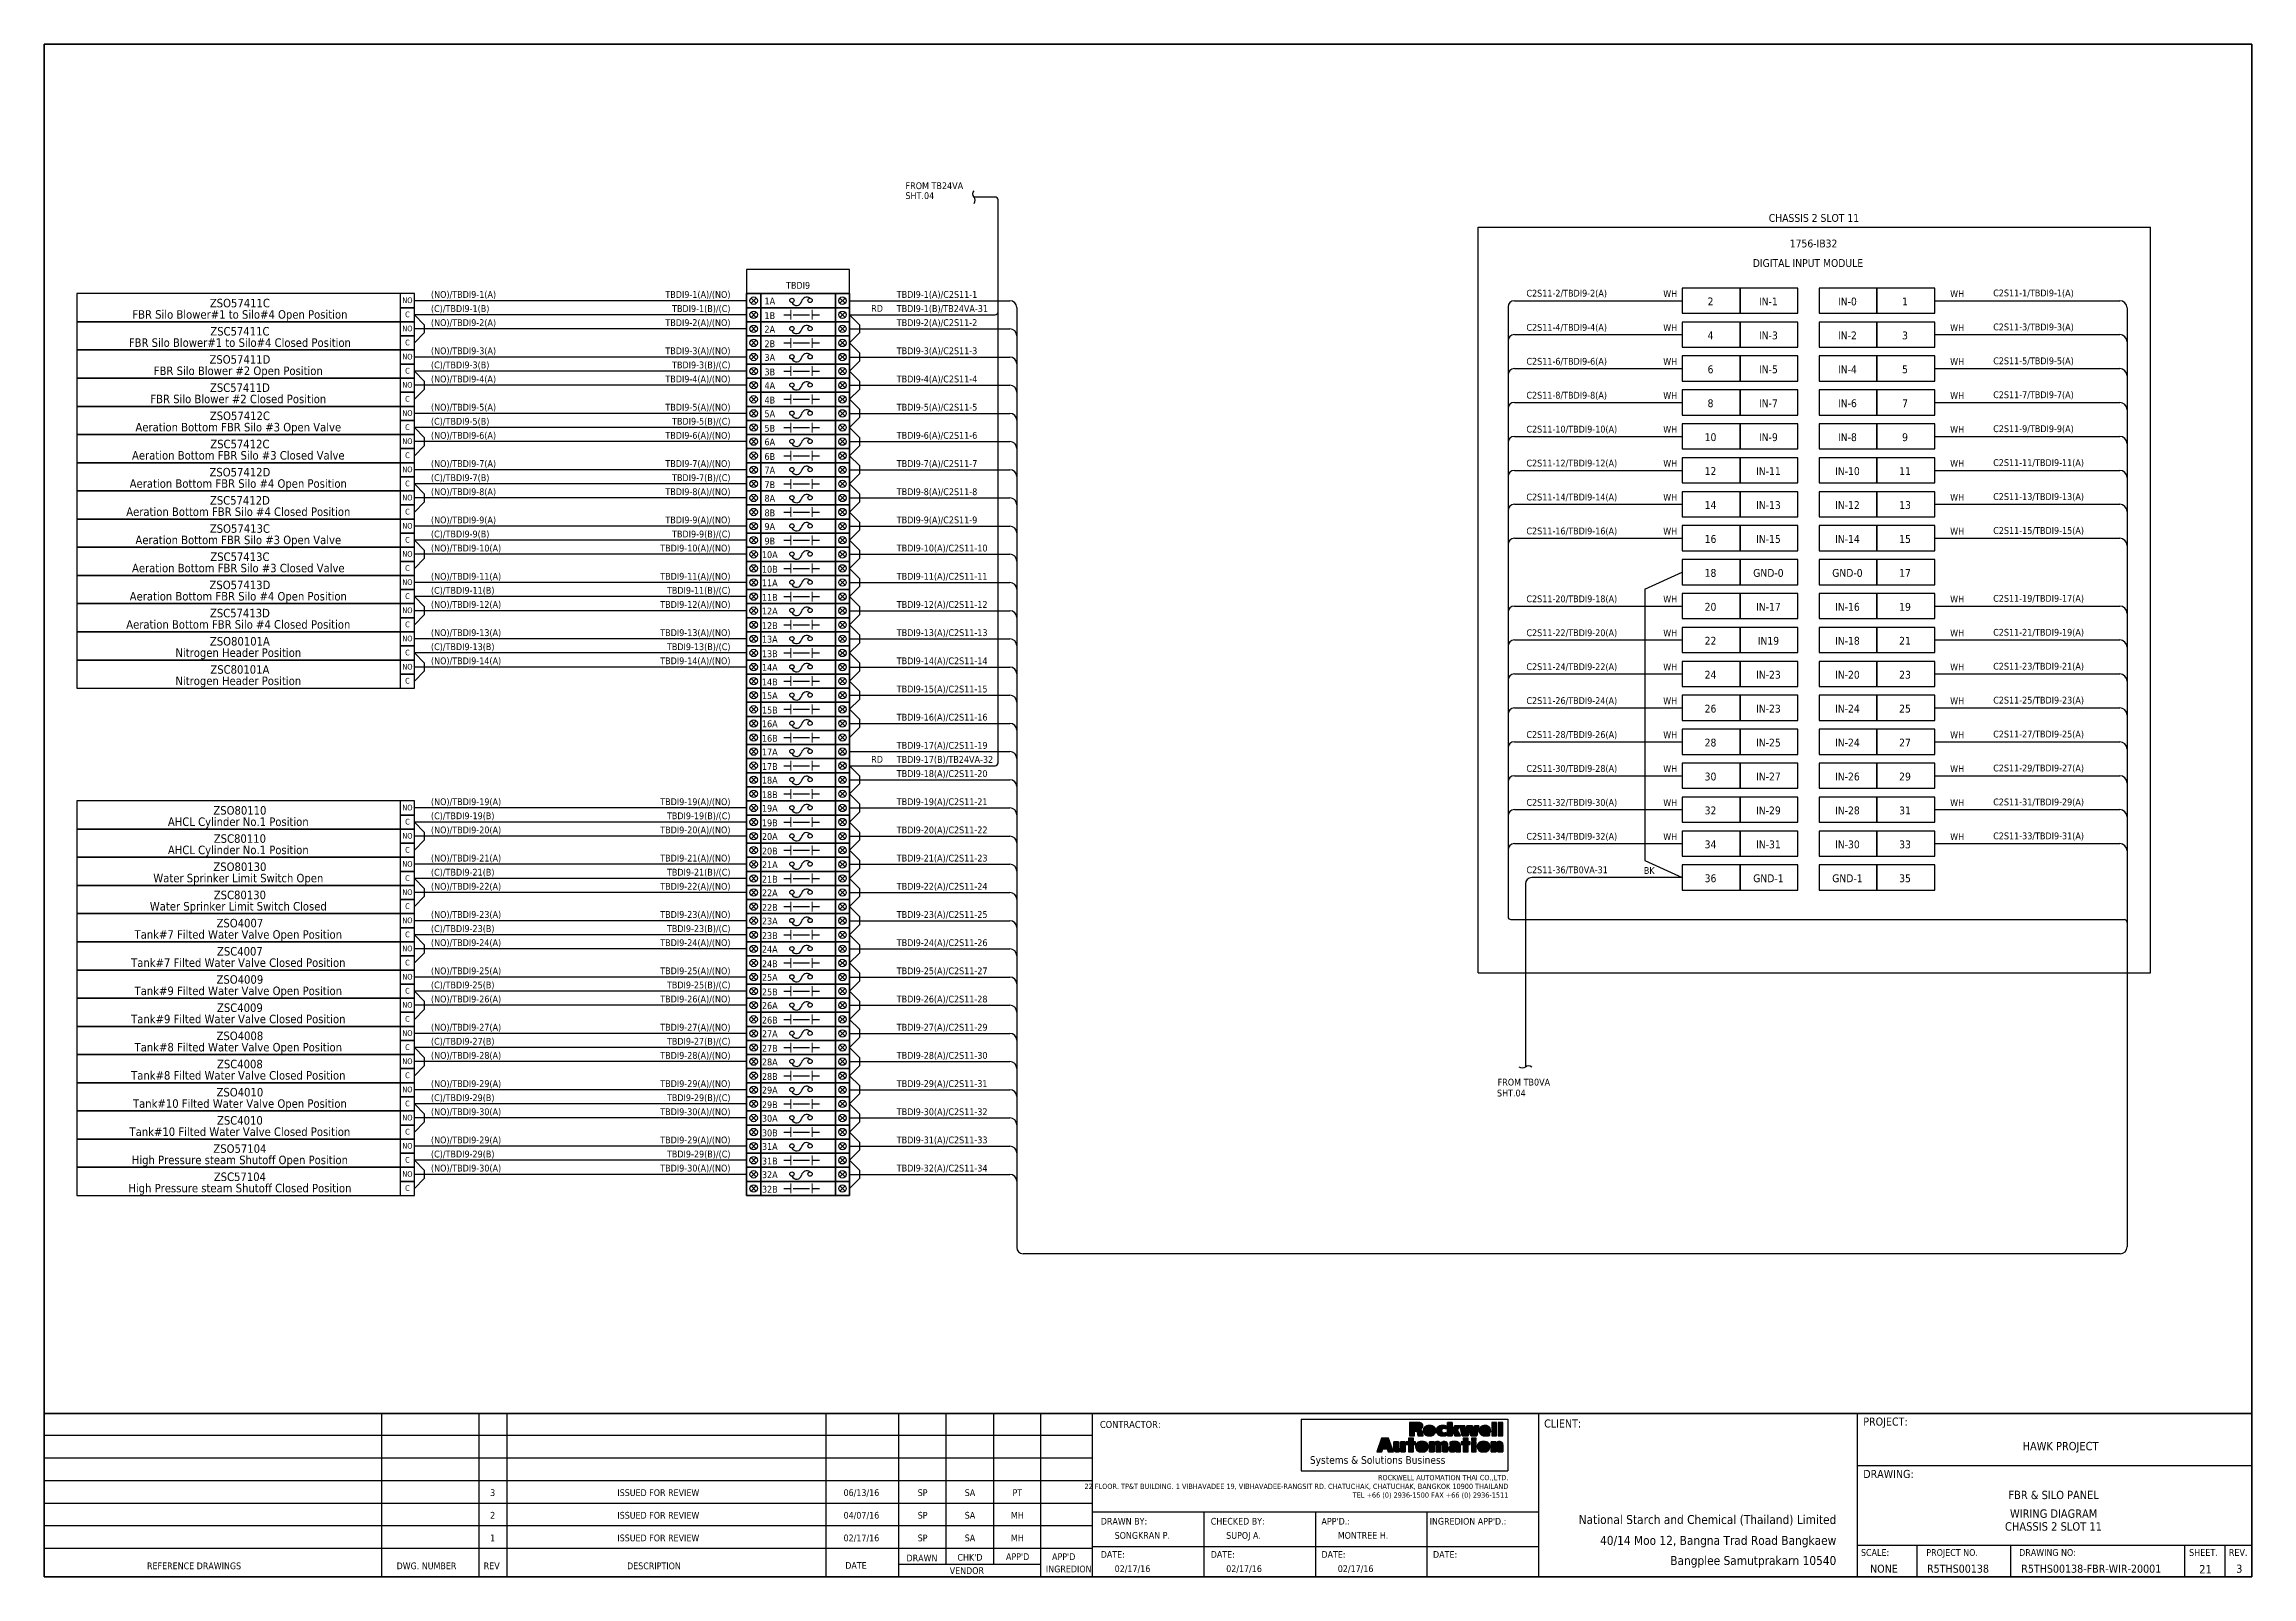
# Model space of a CAD drawing. Header units: millimetres. Extents: x 0 to 1792788, y -13 to 262234.
# Drawn here: x 1581260 to 1680150, y 92247 to 160934 of the extents above; entities that cross this region are included whole.
import ezdxf
from ezdxf.enums import TextEntityAlignment as Align

# ---------------------------------------------------------------- set-up
doc = ezdxf.new("R2010")
doc.units = ezdxf.units.MM
for name, color, linetype, lineweight in [('ASHADE', 7, 'Continuous', 25), ('GT_1', 9, 'Continuous', 25), ('HELPPOINT', 7, 'Continuous', 25), ('IE-CABLE', 1, 'Continuous', 25), ('IE-EQUIP', 253, 'Continuous', 25), ('IE-WIRE', 7, 'Continuous', 25), ('MEMBER', 7, 'Continuous', 25), ('power', 7, 'Continuous', 25), ('RA_LOGO', 2, 'Continuous', 25), ('TITLE_BOX', 7, 'Continuous', 25)]:
    doc.layers.add(name, color=color, linetype=linetype, lineweight=lineweight)
doc.styles.add('Tahoma', font='')
doc.styles.get('Tahoma').set_extended_font_data('Tahoma')

msp = doc.modelspace()

# ---------------------------------------------------------------- texts
at = {"color": 1, "style": 'Tahoma'}
for s, p in [('SHT.04', (1619839, 153992)), ('FROM TB24VA', (1619844, 154436)), ('RD', (1618306, 148939)), ('TBDI9-1(B)/TB24VA-31', (1619451, 148932)), ('RD', (1618306, 128731)), ('TBDI9-17(B)/TB24VA-32', (1619451, 128725))]:
    msp.add_text(s, height=304.8, dxfattribs=at).set_placement(p)
at = {"color": 2, "style": 'Tahoma'}
for s, height, p in [('CHASSIS 2 SLOT 11', 350.52, (1660535, 153145)), ('DIGITAL INPUT MODULE', 350.52, (1660266, 151123)), ('1756-IB32', 350.5, (1660518, 151999)), ('2', 351, (1655902, 149402)), ('IN-1', 350.5, (1658495, 149402)), ('IN-0', 350.5, (1662034, 149402)), ('1', 351, (1664615, 149402)), ('4', 351, (1655902, 147881)), ('IN-3', 350.5, (1658495, 147881)), ('IN-2', 350.5, (1662034, 147881)), ('3', 351, (1664615, 147881)), ('6', 351, (1655902, 146361)), ('IN-5', 350.5, (1658495, 146361)), ('IN-4', 350.5, (1662034, 146361)), ('5', 351, (1664615, 146361)), ('8', 351, (1655902, 144840)), ('IN-7', 350.5, (1658495, 144840)), ('IN-6', 350.5, (1662034, 144840)), ('7', 351, (1664615, 144840)), ('10', 350.5, (1655902, 143320)), ('IN-9', 350.5, (1658495, 143320)), ('IN-8', 350.5, (1662034, 143320)), ('9', 351, (1664615, 143320)), ('12', 350.5, (1655902, 141799)), ('IN-11', 350.5, (1658495, 141799)), ('IN-10', 350.5, (1662034, 141799)), ('11', 350.5, (1664615, 141799)), ('14', 350.5, (1655902, 140278)), ('IN-13', 350.5, (1658495, 140278)), ('IN-12', 350.5, (1662034, 140278)), ('13', 350.5, (1664615, 140278)), ('16', 350.5, (1655902, 138758)), ('IN-15', 350.5, (1658495, 138758)), ('IN-14', 350.5, (1662034, 138758)), ('15', 350.5, (1664615, 138758)), ('18', 350.5, (1655902, 137237)), ('GND-0', 350.5, (1658495, 137237)), ('GND-0', 350.5, (1662034, 137237)), ('17', 350.5, (1664615, 137237)), ('20', 350.5, (1655902, 135717)), ('IN-17', 350.5, (1658495, 135717)), ('IN-16', 350.5, (1662034, 135717)), ('19', 350.5, (1664615, 135717)), ('22', 350.5, (1655902, 134196)), ('IN19', 350.5, (1658495, 134196)), ('IN-18', 350.5, (1662034, 134196)), ('21', 350.5, (1664615, 134196)), ('24', 350.5, (1655902, 132675)), ('IN-23', 350.5, (1658495, 132675)), ('IN-20', 350.5, (1662034, 132675)), ('23', 350.5, (1664615, 132675)), ('26', 350.5, (1655902, 131155)), ('IN-23', 350.5, (1658495, 131155)), ('IN-24', 350.5, (1662034, 131155)), ('25', 350.5, (1664615, 131155)), ('28', 350.5, (1655902, 129634)), ('IN-25', 350.5, (1658495, 129634)), ('IN-24', 350.5, (1662034, 129634)), ('27', 350.5, (1664615, 129634)), ('30', 350.5, (1655902, 128113)), ('IN-27', 350.5, (1658495, 128113)), ('IN-26', 350.5, (1662034, 128113)), ('29', 350.5, (1664615, 128113)), ('32', 350.5, (1655902, 126593)), ('IN-29', 350.5, (1658495, 126593)), ('IN-28', 350.5, (1662034, 126593)), ('31', 350.5, (1664615, 126593)), ('34', 350.5, (1655902, 125072)), ('IN-31', 350.5, (1658495, 125072)), ('IN-30', 350.5, (1662034, 125072)), ('33', 350.5, (1664615, 125072)), ('36', 350.5, (1655902, 123552)), ('GND-1', 350.5, (1658495, 123552)), ('GND-1', 350.5, (1662034, 123552)), ('35', 350.5, (1664615, 123552))]:
    msp.add_text(s, height=height, dxfattribs=at).set_placement(p, align=Align.MIDDLE_CENTER)
at = {"color": 4, "style": 'Tahoma'}
for s, height, p in [('ZSO57411C', 381, (1590028, 149329)), ('TBDI9', 304.8, (1615030, 150123)), ('FBR Silo Blower#1 to Silo#4 Open Position', 381, (1590028, 148821)), ('FBR Silo Blower#1 to Silo#4 Closed Position', 381, (1590028, 147559)), ('ZSC57411C', 381, (1590028, 148067)), ('FBR Silo Blower #2 Open Position ', 381, (1590028, 146296)), ('ZSO57411D', 381, (1590028, 146804)), ('ZSC57411D', 381, (1590028, 145541)), ('FBR Silo Blower #2 Closed Position ', 381, (1590028, 145033)), ('ZSO57412C', 381, (1590028, 144278)), ('Aeration Bottom FBR Silo #3 Open Valve ', 381, (1590028, 143770)), ('Aeration Bottom FBR Silo #3 Closed Valve ', 381, (1590028, 142507)), ('ZSC57412C', 381, (1590028, 143015)), ('Aeration Bottom FBR Silo #4 Open Position ', 381, (1590028, 141244)), ('ZSO57412D', 381, (1590028, 141752)), ('ZSC57412D', 381, (1590028, 140489)), ('Aeration Bottom FBR Silo #4 Closed Position ', 381, (1590028, 139981)), ('Aeration Bottom FBR Silo #3 Open Valve ', 381, (1590028, 138718)), ('ZSO57413C', 381, (1590028, 139226)), ('Aeration Bottom FBR Silo #3 Closed Valve ', 381, (1590028, 137455)), ('ZSC57413C', 381, (1590028, 137963)), ('ZSO57413D', 381, (1590028, 136700)), ('Aeration Bottom FBR Silo #4 Open Position ', 381, (1590028, 136192)), ('ZSC57413D', 381, (1590028, 135437)), ('Aeration Bottom FBR Silo #4 Closed Position ', 381, (1590028, 134929)), ('Nitrogen Header Position ', 381, (1590028, 133666)), ('ZSO80101A', 381, (1590028, 134174)), ('Nitrogen Header Position ', 381, (1590028, 132403)), ('ZSC80101A', 381, (1590028, 132911)), ('ZSO80110', 381, (1590028, 126596)), ('AHCL Cylinder No.1 Position ', 381, (1590028, 126088)), ('AHCL Cylinder No.1 Position ', 381, (1590028, 124825)), ('ZSC80110', 381, (1590028, 125333)), ('Water Sprinker Limit Switch Open ', 381, (1590028, 123562)), ('ZSO80130', 381, (1590028, 124070)), ('ZSC80130', 381, (1590028, 122807)), ('Water Sprinker Limit Switch Closed ', 381, (1590028, 122299)), ('ZSO4007', 381, (1590028, 121544)), ('Tank#7 Filted Water Valve Open Position ', 381, (1590028, 121036)), ('Tank#7 Filted Water Valve Closed Position ', 381, (1590028, 119773)), ('ZSC4007', 381, (1590028, 120281)), ('Tank#9 Filted Water Valve Open Position ', 381, (1590028, 118510)), ('ZSO4009', 381, (1590028, 119018)), ('ZSC4009', 381, (1590028, 117755)), ('Tank#9 Filted Water Valve Closed Position ', 381, (1590028, 117247)), ('Tank#8 Filted Water Valve Open Position ', 381, (1590028, 115984)), ('ZSO4008', 381, (1590028, 116492)), ('Tank#8 Filted Water Valve Closed Position ', 381, (1590028, 114721)), ('ZSC4008', 381, (1590028, 115229)), ('ZSO4010', 381, (1590028, 113966)), ('Tank#10 Filted Water Valve Open Position', 381, (1590028, 113458)), ('ZSC4010', 381, (1590028, 112703)), ('Tank#10 Filted Water Valve Closed Position', 381, (1590028, 112195)), ('High Pressure steam Shutoff Open Position', 381, (1590028, 110932)), ('ZSO57104', 381, (1590028, 111440)), ('High Pressure steam Shutoff Closed Position', 381, (1590028, 109669)), ('ZSC57104', 381, (1590028, 110177))]:
    msp.add_text(s, height=height, dxfattribs=at).set_placement(p, align=Align.MIDDLE_CENTER)
for s, p in [('(NO)/TBDI9-1(A)', (1598587, 149564)), ('TBDI9-1(A)/C2S11-1', (1619451, 149564)), ('C2S11-2/TBDI9-2(A)', (1647656, 149620)), ('WH', (1653785, 149598)), ('WH', (1666637, 149598)), ('C2S11-1/TBDI9-1(A)', (1668565, 149630)), ('(NO)/TBDI9-2(A)', (1598587, 148301)), ('TBDI9-2(A)/C2S11-2', (1619451, 148301)), ('C2S11-4/TBDI9-4(A)', (1647656, 148089)), ('WH', (1653785, 148077)), ('WH', (1666637, 148077)), ('C2S11-3/TBDI9-3(A)', (1668565, 148109)), ('(NO)/TBDI9-3(A)', (1598587, 147038)), ('TBDI9-3(A)/C2S11-3', (1619451, 147038)), ('C2S11-6/TBDI9-6(A)', (1647656, 146568)), ('WH', (1653785, 146557)), ('WH', (1666637, 146557)), ('C2S11-5/TBDI9-5(A)', (1668565, 146589)), ('(NO)/TBDI9-4(A)', (1598587, 145775)), ('TBDI9-4(A)/C2S11-4', (1619451, 145775)), ('C2S11-7/TBDI9-7(A)', (1668565, 145068)), ('(NO)/TBDI9-5(A)', (1598587, 144512)), ('TBDI9-5(A)/C2S11-5', (1619451, 144512)), ('C2S11-8/TBDI9-8(A)', (1647656, 145048)), ('WH', (1653785, 145036)), ('WH', (1666637, 145036)), ('(NO)/TBDI9-6(A)', (1598587, 143249)), ('TBDI9-6(A)/C2S11-6', (1619451, 143249)), ('C2S11-10/TBDI9-10(A)', (1647656, 143527)), ('WH', (1653785, 143516)), ('WH', (1666637, 143516)), ('C2S11-9/TBDI9-9(A)', (1668565, 143547)), ('(NO)/TBDI9-7(A)', (1598587, 141986)), ('TBDI9-7(A)/C2S11-7', (1619451, 141986)), ('C2S11-12/TBDI9-12(A)', (1647656, 142006)), ('WH', (1653785, 141995)), ('WH', (1666637, 141995)), ('C2S11-11/TBDI9-11(A)', (1668565, 142027)), ('(NO)/TBDI9-8(A)', (1598587, 140723)), ('TBDI9-8(A)/C2S11-8', (1619451, 140723)), ('C2S11-14/TBDI9-14(A)', (1647656, 140486)), ('WH', (1653785, 140474)), ('WH', (1666637, 140474)), ('C2S11-13/TBDI9-13(A)', (1668565, 140506)), ('(NO)/TBDI9-9(A)', (1598587, 139460)), ('TBDI9-9(A)/C2S11-9', (1619451, 139460)), ('(NO)/TBDI9-10(A)', (1598587, 138197)), ('TBDI9-10(A)/C2S11-10', (1619451, 138197)), ('C2S11-16/TBDI9-16(A)', (1647656, 138965)), ('WH', (1653785, 138954)), ('WH', (1666637, 138954)), ('C2S11-15/TBDI9-15(A)', (1668565, 138985)), ('(NO)/TBDI9-11(A)', (1598587, 136934)), ('TBDI9-11(A)/C2S11-11', (1619451, 136934)), ('(NO)/TBDI9-12(A)', (1598587, 135671)), ('TBDI9-12(A)/C2S11-12', (1619451, 135671)), ('C2S11-20/TBDI9-18(A)', (1647656, 135924)), ('WH', (1653785, 135913)), ('WH', (1666637, 135913)), ('C2S11-19/TBDI9-17(A)', (1668565, 135944)), ('(NO)/TBDI9-13(A)', (1598587, 134408)), ('TBDI9-13(A)/C2S11-13', (1619451, 134408)), ('C2S11-22/TBDI9-20(A)', (1647656, 134403)), ('WH', (1653785, 134392)), ('WH', (1666637, 134392)), ('C2S11-21/TBDI9-19(A)', (1668565, 134424)), ('(NO)/TBDI9-14(A)', (1598587, 133145)), ('TBDI9-14(A)/C2S11-14', (1619451, 133145)), ('C2S11-24/TBDI9-22(A)', (1647656, 132883)), ('WH', (1653785, 132871)), ('WH', (1666637, 132871)), ('C2S11-23/TBDI9-21(A)', (1668565, 132903)), ('TBDI9-15(A)/C2S11-15', (1619451, 131882)), ('C2S11-26/TBDI9-24(A)', (1647656, 131362)), ('WH', (1653785, 131351)), ('WH', (1666637, 131351)), ('C2S11-25/TBDI9-23(A)', (1668565, 131382)), ('TBDI9-16(A)/C2S11-16', (1619451, 130619)), ('TBDI9-17(A)/C2S11-19', (1619451, 129356)), ('C2S11-28/TBDI9-26(A)', (1647656, 129841)), ('WH', (1653785, 129830)), ('WH', (1666637, 129830)), ('C2S11-27/TBDI9-25(A)', (1668565, 129862)), ('C2S11-30/TBDI9-28(A)', (1647656, 128321)), ('WH', (1653785, 128309)), ('WH', (1666637, 128309)), ('C2S11-29/TBDI9-27(A)', (1668565, 128341)), ('TBDI9-18(A)/C2S11-20', (1619451, 128093)), ('(NO)/TBDI9-19(A)', (1598587, 126830)), ('TBDI9-19(A)/C2S11-21', (1619451, 126830)), ('C2S11-32/TBDI9-30(A)', (1647656, 126800)), ('WH', (1653785, 126789)), ('WH', (1666637, 126789)), ('C2S11-31/TBDI9-29(A)', (1668565, 126821)), ('(NO)/TBDI9-20(A)', (1598587, 125567)), ('TBDI9-20(A)/C2S11-22', (1619451, 125567)), ('C2S11-34/TBDI9-32(A)', (1647656, 125280)), ('C2S11-33/TBDI9-31(A)', (1668565, 125300)), ('(NO)/TBDI9-21(A)', (1598587, 124304)), ('TBDI9-21(A)/C2S11-23', (1619451, 124304)), ('WH', (1653785, 125268)), ('WH', (1666637, 125268)), ('(NO)/TBDI9-22(A)', (1598587, 123041)), ('TBDI9-22(A)/C2S11-24', (1619451, 123041)), ('(NO)/TBDI9-23(A)', (1598587, 121778)), ('TBDI9-23(A)/C2S11-25', (1619451, 121778)), ('(NO)/TBDI9-24(A)', (1598587, 120515)), ('TBDI9-24(A)/C2S11-26', (1619451, 120515)), ('(NO)/TBDI9-25(A)', (1598587, 119252)), ('TBDI9-25(A)/C2S11-27', (1619451, 119252)), ('(NO)/TBDI9-26(A)', (1598587, 117989)), ('TBDI9-26(A)/C2S11-28', (1619451, 117989)), ('(NO)/TBDI9-27(A)', (1598587, 116726)), ('TBDI9-27(A)/C2S11-29', (1619451, 116726)), ('(NO)/TBDI9-28(A)', (1598587, 115463)), ('TBDI9-28(A)/C2S11-30', (1619451, 115463)), ('(NO)/TBDI9-29(A)', (1598587, 114200)), ('TBDI9-29(A)/C2S11-31', (1619451, 114200)), ('(NO)/TBDI9-30(A)', (1598587, 112937)), ('TBDI9-30(A)/C2S11-32', (1619451, 112937)), ('(NO)/TBDI9-29(A)', (1598587, 111674)), ('TBDI9-31(A)/C2S11-33', (1619451, 111674)), ('(NO)/TBDI9-30(A)', (1598587, 110412)), ('TBDI9-32(A)/C2S11-34', (1619451, 110412))]:
    msp.add_text(s, height=304.8, dxfattribs=at).set_placement(p)
for s, p in [('TBDI9-1(A)/(NO)', (1612003, 149564)), ('TBDI9-2(A)/(NO)', (1612003, 148301)), ('TBDI9-3(A)/(NO)', (1612003, 147038)), ('TBDI9-4(A)/(NO)', (1612003, 145775)), ('TBDI9-5(A)/(NO)', (1612003, 144512)), ('TBDI9-6(A)/(NO)', (1612003, 143249)), ('TBDI9-7(A)/(NO)', (1612003, 141986)), ('TBDI9-8(A)/(NO)', (1612003, 140723)), ('TBDI9-9(A)/(NO)', (1612003, 139460)), ('TBDI9-10(A)/(NO)', (1612003, 138197)), ('TBDI9-11(A)/(NO)', (1612003, 136934)), ('TBDI9-12(A)/(NO)', (1612003, 135671)), ('TBDI9-13(A)/(NO)', (1612003, 134408)), ('TBDI9-14(A)/(NO)', (1612003, 133145)), ('TBDI9-19(A)/(NO)', (1612003, 126830)), ('TBDI9-20(A)/(NO)', (1612003, 125567)), ('TBDI9-21(A)/(NO)', (1612003, 124304)), ('TBDI9-22(A)/(NO)', (1612003, 123041)), ('TBDI9-23(A)/(NO)', (1612003, 121778)), ('TBDI9-24(A)/(NO)', (1612003, 120515)), ('TBDI9-25(A)/(NO)', (1612003, 119252)), ('TBDI9-26(A)/(NO)', (1612003, 117989)), ('TBDI9-27(A)/(NO)', (1612003, 116726)), ('TBDI9-28(A)/(NO)', (1612003, 115463)), ('TBDI9-29(A)/(NO)', (1612003, 114200)), ('TBDI9-30(A)/(NO)', (1612003, 112937)), ('TBDI9-29(A)/(NO)', (1612003, 111674)), ('TBDI9-30(A)/(NO)', (1612003, 110412))]:
    msp.add_text(s, height=304.8, dxfattribs=at).set_placement(p, align=Align.RIGHT)
at = {"color": 7, "style": 'Tahoma'}
for s, p in [('(C)/TBDI9-1(B)', (1598587, 148932)), ('(C)/TBDI9-3(B)', (1598587, 146406)), ('(C)/TBDI9-5(B)', (1598587, 143880)), ('(C)/TBDI9-7(B)', (1598587, 141354)), ('(C)/TBDI9-9(B)', (1598587, 138828)), ('(C)/TBDI9-11(B)', (1598587, 136303)), ('(C)/TBDI9-13(B)', (1598587, 133777)), ('(C)/TBDI9-19(B)', (1598587, 126199)), ('(C)/TBDI9-21(B)', (1598587, 123673)), ('C2S11-36/TB0VA-31', (1647656, 123779)), ('BK', (1652916, 123748)), ('(C)/TBDI9-23(B)', (1598587, 121147)), ('(C)/TBDI9-25(B)', (1598587, 118621)), ('(C)/TBDI9-27(B)', (1598587, 116095)), ('(C)/TBDI9-29(B)', (1598587, 113569)), ('SHT.04', (1646336, 113776)), ('FROM TB0VA', (1646365, 114265)), ('(C)/TBDI9-29(B)', (1598587, 111043))]:
    msp.add_text(s, height=304.8, dxfattribs=at).set_placement(p)
for s, p in [('TBDI9-1(B)/(C)', (1612003, 148932)), ('TBDI9-3(B)/(C)', (1612003, 146406)), ('TBDI9-5(B)/(C)', (1612003, 143880)), ('TBDI9-7(B)/(C)', (1612003, 141354)), ('TBDI9-9(B)/(C)', (1612003, 138828)), ('TBDI9-11(B)/(C)', (1612003, 136303)), ('TBDI9-13(B)/(C)', (1612003, 133777)), ('TBDI9-19(B)/(C)', (1612003, 126199)), ('TBDI9-21(B)/(C)', (1612003, 123673)), ('TBDI9-23(B)/(C)', (1612003, 121147)), ('TBDI9-25(B)/(C)', (1612003, 118621)), ('TBDI9-27(B)/(C)', (1612003, 116095)), ('TBDI9-29(B)/(C)', (1612003, 113569)), ('TBDI9-29(B)/(C)', (1612003, 111043))]:
    msp.add_text(s, height=304.8, dxfattribs=at).set_placement(p, align=Align.RIGHT)
for s, height, p in [('CHASSIS 2 SLOT 11', 376.46, (1671265, 94506)), ('21', 376.5, (1678075, 92587))]:
    msp.add_text(s, height=height, dxfattribs=at).set_placement(p, align=Align.MIDDLE_CENTER)
at = {"layer": 'power', "color": 1, "style": 'Tahoma'}
for p in [(1597533, 149454), (1597533, 148191), (1597533, 146928), (1597533, 145665), (1597533, 144402), (1597533, 143139), (1597533, 141876), (1597533, 140613), (1597533, 139350), (1597533, 138087), (1597533, 136824), (1597533, 135561), (1597533, 134298), (1597533, 133035), (1597533, 126720), (1597533, 125457), (1597533, 124194), (1597533, 122931), (1597533, 121668), (1597533, 120405), (1597533, 119142), (1597533, 117879), (1597533, 116616), (1597533, 115353), (1597533, 114090), (1597533, 112827), (1597533, 111564), (1597533, 110301)]:
    msp.add_text('NO', height=254, dxfattribs=at).set_placement(p, align=Align.MIDDLE_CENTER)
at = {"layer": 'power', "color": 7, "style": 'Tahoma'}
for s, height, p in [('1A', 305.3, (1613764, 149421)), ('C', 254, (1597533, 148823)), ('1B', 305.3, (1613764, 148769)), ('C', 254, (1597533, 147561)), ('2B', 305.3, (1613764, 147506)), ('2A', 305.3, (1613764, 148158)), ('C', 254, (1597533, 146298)), ('3B', 305.3, (1613764, 146243)), ('3A', 305.3, (1613764, 146895)), ('4A', 305.3, (1613764, 145632)), ('C', 254, (1597533, 145035)), ('4B', 305.3, (1613764, 144980)), ('5A', 305.3, (1613764, 144369)), ('C', 254, (1597533, 143772)), ('5B', 305.3, (1613764, 143717)), ('C', 254, (1597533, 142509)), ('6A', 305.3, (1613764, 143107)), ('6B', 305.3, (1613764, 142454)), ('7A', 305.3, (1613764, 141844)), ('C', 254, (1597533, 141246)), ('8A', 305.3, (1613764, 140581)), ('7B', 305.3, (1613764, 141191)), ('C', 254, (1597533, 139983)), ('9A', 305.3, (1613764, 139318)), ('8B', 305.3, (1613764, 139928)), ('C', 254, (1597533, 138720)), ('9B', 305.3, (1613764, 138665)), ('C', 254, (1597533, 137457)), ('10A', 305.3, (1613764, 138055)), ('10B', 305.3, (1613764, 137402)), ('11A', 305.3, (1613764, 136792)), ('C', 254, (1597533, 136194)), ('11B', 305.3, (1613764, 136139)), ('12A', 305.3, (1613764, 135529)), ('C', 254, (1597533, 134931)), ('12B', 305.3, (1613764, 134876)), ('C', 254, (1597533, 133668)), ('13A', 305.3, (1613764, 134266)), ('13B', 305.3, (1613764, 133614)), ('C', 254, (1597533, 132405)), ('14A', 305.3, (1613764, 133003)), ('14B', 305.3, (1613764, 132351)), ('15A', 305.3, (1613764, 131740)), ('15B', 305.3, (1613764, 131088)), ('16A', 305.3, (1613764, 130477)), ('16B', 305.3, (1613764, 129825)), ('17A', 305.3, (1613764, 129214)), ('17B', 305.3, (1613764, 128562)), ('18A', 305.3, (1613764, 127951)), ('18B', 305.3, (1613764, 127299)), ('19A', 305.3, (1613764, 126688)), ('C', 254, (1597533, 126090)), ('19B', 305.3, (1613764, 126036)), ('C', 254, (1597533, 124827)), ('20A', 305.3, (1613764, 125425)), ('20B', 305.3, (1613764, 124773)), ('C', 254, (1597533, 123564)), ('21A', 305.3, (1613764, 124162)), ('21B', 305.3, (1613764, 123510)), ('22A', 305.3, (1613764, 122899)), ('C', 254, (1597533, 122301)), ('22B', 305.3, (1613764, 122247)), ('23A', 305.3, (1613764, 121636)), ('C', 254, (1597533, 121038)), ('23B', 305.3, (1613764, 120984)), ('C', 254, (1597533, 119775)), ('24A', 305.3, (1613764, 120373)), ('24B', 305.3, (1613764, 119721)), ('25A', 305.3, (1613764, 119110)), ('C', 254, (1597533, 118512)), ('25B', 305.3, (1613764, 118458)), ('26A', 305.3, (1613764, 117847)), ('C', 254, (1597533, 117249)), ('26B', 305.3, (1613764, 117195)), ('27A', 305.3, (1613764, 116584)), ('C', 254, (1597533, 115986)), ('27B', 305.3, (1613764, 115932)), ('C', 254, (1597533, 114723)), ('28A', 305.3, (1613764, 115321)), ('28B', 305.3, (1613764, 114669)), ('29A', 305.3, (1613764, 114058)), ('C', 254, (1597533, 113460)), ('29B', 305.3, (1613764, 113406)), ('30A', 305.3, (1613764, 112795)), ('C', 254, (1597533, 112197)), ('30B', 305.3, (1613764, 112143)), ('C', 254, (1597533, 110934)), ('31A', 305.3, (1613764, 111532)), ('31B', 305.3, (1613764, 110880)), ('C', 254, (1597533, 109671)), ('32A', 305.3, (1613764, 110269)), ('32B', 305.3, (1613764, 109617))]:
    msp.add_text(s, height=height, dxfattribs=at).set_placement(p, align=Align.MIDDLE_CENTER)

# ---------------------------------------------------------------- blocks, each defined once
blk = doc.blocks.new('RA_LOGO1')
at = {"layer": 'RA_LOGO', "linetype": 'Continuous', "ltscale": 25.4}
for color, points in [(1, [(25.1, 13.7), (25.8, 13.7), (26.2, 13.7), (26.6, 13.5), (26.8, 13.2), (26.9, 12.8), (27, 12.3), (27.1, 11.7), (27.2, 11.1), (27.3, 10.7), (30.8, 10.7), (30.7, 11.1), (30.6, 11.7), (30.5, 12.2), (30.4, 12.8), (30.2, 13.4), (30, 13.9), (29.6, 14.3), (29.1, 14.6), (28.4, 14.8), (29, 15), (29.5, 15.2), (29.8, 15.5), (30.2, 15.8), (30.4, 16.2), (30.6, 16.6), (30.6, 17.2), (30.6, 17.6), (30.5, 18), (30.3, 18.4), (30.1, 18.6), (29.8, 18.9), (29.5, 19.1), (29.1, 19.3), (28.7, 19.4), (28.2, 19.5), (27.7, 19.5), (27.2, 19.5), (21.7, 19.5), (21.7, 10.7), (25.1, 10.7)]), (1, [(24.9, 15.7), (24.9, 17.6), (25.9, 17.6), (26.5, 17.5), (27, 17.2), (27.2, 16.7), (27.1, 16.1), (26.8, 15.8), (26.3, 15.7), (25.8, 15.7)]), (1, [(33, 17.2), (32.6, 17), (32.3, 16.8), (32, 16.6), (31.7, 16.4), (31.4, 16.1), (31.3, 15.7), (31.1, 15.4), (31, 15), (30.9, 14.6), (30.9, 14.1), (30.9, 13.7), (31, 13.3), (31.1, 12.9), (31.2, 12.5), (31.4, 12.2), (31.6, 11.9), (31.8, 11.6), (32.1, 11.3), (32.4, 11.1), (32.8, 11), (33.1, 10.8), (33.6, 10.7), (34, 10.6), (34.5, 10.6), (35, 10.5), (35.5, 10.6), (36, 10.6), (36.5, 10.7), (36.9, 10.8), (37.3, 11), (37.6, 11.1), (37.9, 11.3), (38.2, 11.6), (38.4, 11.9), (38.7, 12.2), (38.8, 12.5), (39, 12.9), (39, 13.3), (39.1, 13.7), (39.1, 14.1), (39.1, 14.6), (39, 15), (38.9, 15.4), (38.8, 15.7), (38.6, 16.1), (38.3, 16.4), (38.1, 16.6), (37.7, 16.8), (37.4, 17), (37, 17.2), (36.6, 17.3), (36.1, 17.4), (35.6, 17.4), (35, 17.5), (34.5, 17.4), (33.9, 17.4), (33.5, 17.3)]), (1, [(34.6, 15.4), (35, 15.6), (35.5, 15.4), (35.7, 14.8), (35.7, 14.1), (35.7, 13.4), (35.6, 12.9), (35.4, 12.6), (35, 12.4), (34.6, 12.6), (34.4, 12.9), (34.3, 13.4), (34.3, 14.1), (34.4, 14.8)]), (1, [(43.1, 14.6), (43.3, 15), (43.6, 15.3), (44.1, 15.5), (44.6, 15.6), (45.2, 15.5), (45.6, 15.4), (46, 15.2), (46, 17.2), (45.5, 17.3), (45, 17.4), (44.4, 17.4), (43.7, 17.5), (43.2, 17.4), (42.7, 17.4), (42.2, 17.3), (41.7, 17.2), (41.3, 17), (41, 16.8), (40.7, 16.6), (40.4, 16.4), (40.2, 16.1), (40, 15.7), (39.8, 15.4), (39.7, 15), (39.6, 14.6), (39.6, 14.1), (39.6, 13.7), (39.7, 13.3), (39.8, 12.9), (39.9, 12.5), (40.1, 12.2), (40.3, 11.9), (40.5, 11.6), (40.8, 11.3), (41.1, 11.1), (41.5, 11), (41.8, 10.8), (42.3, 10.7), (42.7, 10.6), (43.2, 10.6), (43.7, 10.5), (44.4, 10.6), (45, 10.6), (45.6, 10.7), (46.1, 10.9), (46.1, 12.8), (45.6, 12.6), (45.2, 12.5), (44.6, 12.4), (44.1, 12.5), (43.6, 12.7), (43.3, 13), (43.1, 13.5), (43, 14.1)]), (1, [(50.1, 19.5), (46.9, 19.5), (46.9, 10.7), (50.1, 10.7), (50.1, 14.4)]), (1, [(50.1, 14.4), (51.9, 10.7), (55.6, 10.7), (53.4, 14.4), (55.2, 17.3), (51.7, 17.3)]), (1, [(56.7, 10.7), (60.7, 10.7), (61.5, 15.2), (61.6, 15.2), (62.4, 10.7), (66.4, 10.7), (67.8, 17.3), (64.9, 17.3), (64.3, 13), (64.3, 13), (63.6, 17.3), (59.7, 17.3), (59, 13), (59, 13), (58.4, 17.3), (55.2, 17.3)]), (1, [(71.6, 10.6), (72.1, 10.5), (72.6, 10.5), (73.2, 10.6), (73.7, 10.6), (74.2, 10.7), (74.6, 10.8), (75.1, 10.9), (75.1, 12.6), (74.6, 12.4), (74.1, 12.3), (73.5, 12.2), (72.9, 12.2), (72.4, 12.2), (71.9, 12.3), (71.5, 12.5), (71.2, 12.8), (71.1, 13.2), (75.6, 13.2), (75.6, 13.6), (75.5, 14.1), (75.5, 14.5), (75.4, 15), (75.3, 15.4), (75.2, 15.7), (75, 16.1), (74.8, 16.4), (74.5, 16.6), (74.2, 16.9), (73.9, 17.1), (73.5, 17.2), (73.1, 17.4), (72.6, 17.4), (72.1, 17.5), (71.5, 17.4), (71, 17.4), (70.5, 17.3), (70.1, 17.2), (69.7, 17), (69.3, 16.8), (69, 16.6), (68.7, 16.4), (68.5, 16.1), (68.3, 15.7), (68.2, 15.4), (68.1, 15), (68, 14.6), (68, 14.1), (68, 13.7), (68, 13.3), (68.1, 12.9), (68.3, 12.5), (68.4, 12.2), (68.6, 11.9), (68.9, 11.6), (69.2, 11.3), (69.5, 11.1), (69.8, 11), (70.2, 10.8), (70.6, 10.7), (71.1, 10.6)]), (1, [(71.1, 14.6), (71.1, 15.2), (71.4, 15.7), (72, 15.9), (72.5, 15.7), (72.7, 15.2), (72.8, 14.6)]), (1, [(76.4, 10.7), (79.5, 10.7), (79.5, 19.5), (76.4, 19.5)]), (1, [(83.6, 19.5), (80.5, 19.5), (80.5, 10.7), (83.6, 10.7)]), (252, [(6.9, 1.9), (7.5, 0), (11.1, 0), (7.9, 9), (3.2, 9), (0, 0), (3.4, 0), (4, 1.9)]), (252, [(6.5, 4.1), (4.5, 4.1), (5.5, 7.1)]), (252, [(18.9, 6.7), (15.7, 6.7), (15.7, 2.8), (15.7, 2.4), (15.5, 2.1), (15.1, 1.9), (14.7, 2.1), (14.5, 2.4), (14.5, 2.8), (14.5, 6.7), (11.3, 6.7), (11.3, 2), (11.3, 1.6), (11.4, 1.2), (11.6, 0.8), (11.8, 0.5), (12.1, 0.2), (12.5, 0), (13, -0.1), (13.6, -0.1), (14.2, -0.1), (14.7, 0), (15.2, 0.3), (15.5, 0.7), (15.9, 1.2), (15.9, 0), (18.9, 0)]), (252, [(24.3, 4.9), (25.7, 4.9), (25.7, 6.7), (24.3, 6.7), (24.3, 9), (21, 9), (21, 6.7), (19.6, 6.7), (19.6, 4.9), (21, 4.9), (21, 0), (24.3, 0)]), (252, [(29, -0.1), (29.4, -0.1), (30, -0.1), (30.5, -0.1), (31, -0.1), (31.4, 0), (31.9, 0.1), (32.3, 0.3), (32.6, 0.5), (32.9, 0.7), (33.2, 0.9), (33.5, 1.2), (33.7, 1.5), (33.8, 1.9), (34, 2.2), (34.1, 2.6), (34.1, 3), (34.2, 3.5), (34.1, 4), (34.1, 4.4), (34, 4.8), (33.8, 5.1), (33.6, 5.5), (33.4, 5.8), (33.1, 6), (32.8, 6.3), (32.4, 6.4), (32, 6.6), (31.5, 6.7), (31.1, 6.8), (30.5, 6.9), (30, 6.9), (29.4, 6.9), (28.9, 6.8), (28.4, 6.7), (28, 6.6), (27.6, 6.4), (27.2, 6.3), (26.9, 6), (26.6, 5.8), (26.4, 5.5), (26.2, 5.1), (26, 4.8), (25.9, 4.4), (25.8, 4), (25.8, 3.5), (25.8, 3), (25.9, 2.6), (26, 2.2), (26.1, 1.9), (26.3, 1.5), (26.5, 1.2), (26.7, 0.9), (27, 0.7), (27.3, 0.5), (27.7, 0.3), (28.1, 0.1), (28.5, 0)]), (252, [(29.6, 1.9), (29.4, 2.3), (29.3, 2.8), (29.3, 3.5), (29.3, 4.2), (29.5, 4.7), (30, 5), (30.4, 4.7), (30.6, 4.2), (30.7, 3.5), (30.7, 2.8), (30.6, 2.3), (30.4, 1.9), (30, 1.8)]), (252, [(38.2, 3.9), (38.2, 4.3), (38.4, 4.7), (38.8, 4.8), (39.2, 4.7), (39.4, 4.3), (39.4, 3.9), (39.4, 0), (42.6, 0), (42.6, 3.9), (42.6, 4.3), (42.8, 4.7), (43.2, 4.8), (43.6, 4.7), (43.8, 4.3), (43.8, 3.9), (43.8, 0), (47, 0), (47, 4), (47, 4.4), (47, 4.8), (47, 5.1), (46.9, 5.5), (46.8, 5.8), (46.6, 6.1), (46.4, 6.4), (46.1, 6.6), (45.7, 6.7), (45.2, 6.8), (44.7, 6.9), (44.1, 6.8), (43.6, 6.7), (43.1, 6.5), (42.7, 6.1), (42.5, 5.7), (42.2, 6.2), (41.9, 6.5), (41.4, 6.7), (40.9, 6.8), (40.4, 6.9), (39.9, 6.8), (39.4, 6.7), (39, 6.6), (38.6, 6.3), (38.3, 6), (38, 5.5), (38, 6.7), (35, 6.7), (35, 0), (38.2, 0)]), (252, [(47.8, 1.3), (48, 0.9), (48.2, 0.6), (48.5, 0.3), (48.9, 0.1), (49.3, 0), (49.8, -0.1), (50.2, -0.1), (50.8, -0.1), (51.3, 0), (51.7, 0.2), (52.1, 0.6), (52.5, 1), (52.5, 0), (55.5, 0), (55.5, 4.1), (55.4, 4.6), (55.4, 5), (55.2, 5.4), (55, 5.7), (54.7, 6), (54.4, 6.2), (54.1, 6.4), (53.8, 6.6), (53.4, 6.7), (53, 6.8), (52.6, 6.8), (52.2, 6.9), (51.8, 6.9), (51.4, 6.9), (50.7, 6.9), (50.1, 6.8), (49.6, 6.7), (49.1, 6.6), (48.5, 6.5), (48.5, 4.6), (49.1, 4.8), (49.6, 5), (50.2, 5.1), (50.8, 5.2), (51.3, 5.2), (51.7, 5.1), (52.1, 4.9), (52.4, 4.6), (52.5, 4.2), (52.2, 4.2), (51.7, 4.3), (51.2, 4.3), (50.8, 4.3), (50.4, 4.2), (49.9, 4.2), (49.5, 4.1), (49.1, 3.9), (48.7, 3.7), (48.4, 3.5), (48.1, 3.2), (47.9, 2.8), (47.8, 2.3), (47.8, 1.8)]), (252, [(50.7, 2.2), (51, 2.7), (51.5, 2.9), (52.2, 3), (52.5, 3), (52.5, 2.7), (52.4, 2.2), (52.1, 1.7), (51.5, 1.6), (51.1, 1.6), (50.8, 1.8)]), (252, [(57.3, 0), (60.6, 0), (60.6, 4.9), (62, 4.9), (62, 6.7), (60.6, 6.7), (60.6, 9), (57.3, 9), (57.3, 6.7), (56, 6.7), (56, 4.9), (57.3, 4.9)]), (252, [(66, 7.5), (66, 9), (62.8, 9), (62.8, 7.5)]), (252, [(62.8, 0), (66, 0), (66, 6.7), (62.8, 6.7)]), (252, [(69.9, -0.1), (70.4, -0.1), (70.9, -0.1), (71.4, -0.1), (71.9, -0.1), (72.4, 0), (72.8, 0.1), (73.2, 0.3), (73.5, 0.5), (73.8, 0.7), (74.1, 0.9), (74.4, 1.2), (74.6, 1.5), (74.8, 1.9), (74.9, 2.2), (75, 2.6), (75, 3), (75.1, 3.5), (75, 4), (75, 4.4), (74.9, 4.8), (74.7, 5.1), (74.5, 5.5), (74.3, 5.8), (74, 6), (73.7, 6.3), (73.3, 6.4), (72.9, 6.6), (72.5, 6.7), (72, 6.8), (71.4, 6.9), (70.9, 6.9), (70.3, 6.9), (69.8, 6.8), (69.3, 6.7), (68.9, 6.6), (68.5, 6.4), (68.1, 6.3), (67.8, 6), (67.5, 5.8), (67.3, 5.5), (67.1, 5.1), (66.9, 4.8), (66.8, 4.4), (66.7, 4), (66.7, 3.5), (66.7, 3), (66.8, 2.6), (66.9, 2.2), (67, 1.9), (67.2, 1.5), (67.4, 1.2), (67.6, 0.9), (67.9, 0.7), (68.2, 0.5), (68.6, 0.3), (69, 0.1), (69.4, 0)]), (252, [(70.5, 1.9), (70.3, 2.3), (70.2, 2.8), (70.2, 3.5), (70.2, 4.2), (70.4, 4.7), (70.9, 5), (71.4, 4.7), (71.6, 4.2), (71.6, 3.5), (71.6, 2.8), (71.5, 2.3), (71.3, 1.9), (70.9, 1.8)]), (252, [(79.2, 3.9), (79.2, 4.3), (79.3, 4.7), (79.7, 4.8), (80.1, 4.7), (80.3, 4.3), (80.3, 3.9), (80.3, 0), (83.6, 0), (83.6, 4.7), (83.5, 5.1), (83.4, 5.6), (83.3, 5.9), (83, 6.3), (82.7, 6.5), (82.3, 6.7), (81.8, 6.8), (81.2, 6.9), (80.7, 6.8), (80.1, 6.7), (79.7, 6.4), (79.3, 6.1), (79, 5.5), (79, 6.7), (75.9, 6.7), (75.9, 0), (79.2, 0)])]:
    blk.add_hatch(color=color, dxfattribs=at).paths.add_polyline_path(points, flags=0)
at = {"layer": 'RA_LOGO', "color": 1, "linetype": 'Continuous', "ltscale": 25.4}
for points in [[(29.1, 19.3), (28.7, 19.4), (28.2, 19.5), (27.7, 19.5), (27.2, 19.5), (21.7, 19.5), (21.7, 10.7), (25.1, 10.7), (25.1, 13.7), (25.8, 13.7), (26.2, 13.7), (26.6, 13.5), (26.8, 13.2), (26.9, 12.8), (27, 12.3), (27.1, 11.7), (27.2, 11.1), (27.3, 10.7), (30.8, 10.7), (30.7, 11.1), (30.6, 11.7), (30.5, 12.2), (30.4, 12.8), (30.2, 13.4), (30, 13.9), (29.6, 14.3), (29.1, 14.6), (28.5, 14.8), (28.5, 14.8), (29, 15), (29.5, 15.2), (29.8, 15.5), (30.2, 15.8), (30.4, 16.2), (30.6, 16.6), (30.6, 17.2), (30.6, 17.6), (30.5, 18), (30.3, 18.4), (30.1, 18.6), (29.8, 18.9), (29.5, 19.1)], [(25.1, 13.7), (25.8, 13.7), (26.2, 13.7), (26.6, 13.5), (26.8, 13.2), (26.9, 12.8), (27, 12.3), (27.1, 11.7), (27.2, 11.1), (27.3, 10.7), (30.8, 10.7), (30.7, 11.1), (30.6, 11.7), (30.5, 12.2), (30.4, 12.8), (30.2, 13.4), (30, 13.9), (29.6, 14.3), (29.1, 14.6), (28.4, 14.8), (29, 15), (29.5, 15.2), (29.8, 15.5), (30.2, 15.8), (30.4, 16.2), (30.6, 16.6), (30.6, 17.2), (30.6, 17.6), (30.5, 18), (30.3, 18.4), (30.1, 18.6), (29.8, 18.9), (29.5, 19.1), (29.1, 19.3), (28.7, 19.4), (28.2, 19.5), (27.7, 19.5), (27.2, 19.5), (21.7, 19.5), (21.7, 10.7), (25.1, 10.7)], [(24.9, 15.7), (24.9, 17.6), (25.9, 17.6), (26.5, 17.5), (27, 17.2), (27.2, 16.7), (27.1, 16.1), (26.8, 15.8), (26.3, 15.7), (25.8, 15.7)], [(25.8, 15.7), (24.9, 15.7), (24.9, 17.6), (25.9, 17.6), (26.5, 17.5), (27, 17.2), (27.2, 16.7), (27.1, 16.1), (26.8, 15.8), (26.3, 15.7)], [(37, 17.2), (36.6, 17.3), (36.1, 17.4), (35.6, 17.4), (35, 17.5), (34.5, 17.4), (33.9, 17.4), (33.5, 17.3), (33, 17.2), (32.6, 17), (32.3, 16.8), (32, 16.6), (31.7, 16.4), (31.4, 16.1), (31.3, 15.7), (31.1, 15.4), (31, 15), (30.9, 14.6), (30.9, 14.1), (30.9, 14.1), (30.9, 13.7), (31, 13.3), (31.1, 12.9), (31.2, 12.5), (31.4, 12.2), (31.6, 11.9), (31.8, 11.6), (32.1, 11.3), (32.4, 11.1), (32.8, 11), (33.1, 10.8), (33.6, 10.7), (34, 10.6), (34.5, 10.6), (35, 10.5), (35.5, 10.6), (36, 10.6), (36.5, 10.7), (36.9, 10.8), (37.3, 11), (37.6, 11.1), (37.9, 11.3), (38.2, 11.6), (38.4, 11.9), (38.7, 12.2), (38.8, 12.5), (39, 12.9), (39, 13.3), (39.1, 13.7), (39.1, 14.1), (39.1, 14.6), (39, 15), (38.9, 15.4), (38.8, 15.7), (38.6, 16.1), (38.3, 16.4), (38.1, 16.6), (37.7, 16.8), (37.4, 17)], [(33, 17.2), (32.6, 17), (32.3, 16.8), (32, 16.6), (31.7, 16.4), (31.4, 16.1), (31.3, 15.7), (31.1, 15.4), (31, 15), (30.9, 14.6), (30.9, 14.1), (30.9, 13.7), (31, 13.3), (31.1, 12.9), (31.2, 12.5), (31.4, 12.2), (31.6, 11.9), (31.8, 11.6), (32.1, 11.3), (32.4, 11.1), (32.8, 11), (33.1, 10.8), (33.6, 10.7), (34, 10.6), (34.5, 10.6), (35, 10.5), (35.5, 10.6), (36, 10.6), (36.5, 10.7), (36.9, 10.8), (37.3, 11), (37.6, 11.1), (37.9, 11.3), (38.2, 11.6), (38.4, 11.9), (38.7, 12.2), (38.8, 12.5), (39, 12.9), (39, 13.3), (39.1, 13.7), (39.1, 14.1), (39.1, 14.6), (39, 15), (38.9, 15.4), (38.8, 15.7), (38.6, 16.1), (38.3, 16.4), (38.1, 16.6), (37.7, 16.8), (37.4, 17), (37, 17.2), (36.6, 17.3), (36.1, 17.4), (35.6, 17.4), (35, 17.5), (34.5, 17.4), (33.9, 17.4), (33.5, 17.3)], [(34.3, 14.1), (34.4, 14.8), (34.6, 15.4), (35, 15.6), (35.5, 15.4), (35.7, 14.8), (35.7, 14.1), (35.7, 13.4), (35.6, 12.9), (35.4, 12.6), (35, 12.4), (34.6, 12.6), (34.4, 12.9), (34.3, 13.4)], [(34.6, 15.4), (35, 15.6), (35.5, 15.4), (35.7, 14.8), (35.7, 14.1), (35.7, 13.4), (35.6, 12.9), (35.4, 12.6), (35, 12.4), (34.6, 12.6), (34.4, 12.9), (34.3, 13.4), (34.3, 14.1), (34.4, 14.8)], [(42.7, 17.4), (43.2, 17.4), (43.7, 17.5), (44.4, 17.4), (45, 17.4), (45.5, 17.3), (46, 17.2), (46, 15.2), (45.6, 15.4), (45.2, 15.5), (44.6, 15.6), (44.1, 15.5), (43.6, 15.3), (43.3, 15), (43.1, 14.6), (43, 14.1), (43.1, 13.5), (43.3, 13), (43.6, 12.7), (44.1, 12.5), (44.6, 12.4), (45.2, 12.5), (45.6, 12.6), (46.1, 12.8), (46.1, 10.9), (45.6, 10.7), (45, 10.6), (44.4, 10.6), (43.7, 10.5), (43.2, 10.6), (42.7, 10.6), (42.3, 10.7), (41.8, 10.8), (41.5, 11), (41.1, 11.1), (40.8, 11.3), (40.5, 11.6), (40.3, 11.9), (40.1, 12.2), (39.9, 12.5), (39.8, 12.9), (39.7, 13.3), (39.6, 13.7), (39.6, 14.1), (39.6, 14.6), (39.7, 15), (39.8, 15.4), (40, 15.7), (40.2, 16.1), (40.4, 16.4), (40.7, 16.6), (41, 16.8), (41.3, 17), (41.7, 17.2), (42.2, 17.3)], [(43.1, 14.6), (43.3, 15), (43.6, 15.3), (44.1, 15.5), (44.6, 15.6), (45.2, 15.5), (45.6, 15.4), (46, 15.2), (46, 17.2), (45.5, 17.3), (45, 17.4), (44.4, 17.4), (43.7, 17.5), (43.2, 17.4), (42.7, 17.4), (42.2, 17.3), (41.7, 17.2), (41.3, 17), (41, 16.8), (40.7, 16.6), (40.4, 16.4), (40.2, 16.1), (40, 15.7), (39.8, 15.4), (39.7, 15), (39.6, 14.6), (39.6, 14.1), (39.6, 13.7), (39.7, 13.3), (39.8, 12.9), (39.9, 12.5), (40.1, 12.2), (40.3, 11.9), (40.5, 11.6), (40.8, 11.3), (41.1, 11.1), (41.5, 11), (41.8, 10.8), (42.3, 10.7), (42.7, 10.6), (43.2, 10.6), (43.7, 10.5), (44.4, 10.6), (45, 10.6), (45.6, 10.7), (46.1, 10.9), (46.1, 12.8), (45.6, 12.6), (45.2, 12.5), (44.6, 12.4), (44.1, 12.5), (43.6, 12.7), (43.3, 13), (43.1, 13.5), (43, 14.1)], [(50.1, 10.7), (46.9, 10.7), (46.9, 19.5), (50.1, 19.5), (50.1, 14.4), (50.1, 14.4), (50.1, 14.4)], [(50.1, 19.5), (46.9, 19.5), (46.9, 10.7), (50.1, 10.7), (50.1, 14.4)], [(50.1, 14.4), (51.9, 10.7), (55.6, 10.7), (53.4, 14.4), (55.2, 17.3), (51.7, 17.3)], [(51.9, 10.7), (50.1, 14.4), (51.7, 17.3), (55.2, 17.3), (53.4, 14.4), (55.6, 10.7)], [(62.4, 10.7), (61.6, 15.2), (61.5, 15.2), (60.7, 10.7), (56.7, 10.7), (55.2, 17.3), (58.4, 17.3), (59, 13), (59, 13), (59.7, 17.3), (63.6, 17.3), (64.3, 13), (64.3, 13), (64.9, 17.3), (67.8, 17.3), (66.4, 10.7)], [(56.7, 10.7), (60.7, 10.7), (61.5, 15.2), (61.6, 15.2), (62.4, 10.7), (66.4, 10.7), (67.8, 17.3), (64.9, 17.3), (64.3, 13), (64.3, 13), (63.6, 17.3), (59.7, 17.3), (59, 13), (59, 13), (58.4, 17.3), (55.2, 17.3)], [(71.6, 10.6), (72.1, 10.5), (72.6, 10.5), (73.2, 10.6), (73.7, 10.6), (74.2, 10.7), (74.6, 10.8), (75.1, 10.9), (75.1, 12.6), (74.6, 12.4), (74.1, 12.3), (73.5, 12.2), (72.9, 12.2), (72.4, 12.2), (71.9, 12.3), (71.5, 12.5), (71.2, 12.8), (71.1, 13.2), (75.6, 13.2), (75.6, 13.6), (75.5, 14.1), (75.5, 14.5), (75.4, 15), (75.3, 15.4), (75.2, 15.7), (75, 16.1), (74.8, 16.4), (74.5, 16.6), (74.2, 16.9), (73.9, 17.1), (73.5, 17.2), (73.1, 17.4), (72.6, 17.4), (72.1, 17.5), (71.5, 17.4), (71, 17.4), (70.5, 17.3), (70.1, 17.2), (69.7, 17), (69.3, 16.8), (69, 16.6), (68.7, 16.4), (68.5, 16.1), (68.3, 15.7), (68.2, 15.4), (68.1, 15), (68, 14.6), (68, 14.1), (68, 14.1), (68, 13.7), (68, 13.3), (68.1, 12.9), (68.3, 12.5), (68.4, 12.2), (68.6, 11.9), (68.9, 11.6), (69.2, 11.3), (69.5, 11.1), (69.8, 11), (70.2, 10.8), (70.6, 10.7), (71.1, 10.6)], [(71.6, 10.6), (72.1, 10.5), (72.6, 10.5), (73.2, 10.6), (73.7, 10.6), (74.2, 10.7), (74.6, 10.8), (75.1, 10.9), (75.1, 12.6), (74.6, 12.4), (74.1, 12.3), (73.5, 12.2), (72.9, 12.2), (72.4, 12.2), (71.9, 12.3), (71.5, 12.5), (71.2, 12.8), (71.1, 13.2), (75.6, 13.2), (75.6, 13.6), (75.5, 14.1), (75.5, 14.5), (75.4, 15), (75.3, 15.4), (75.2, 15.7), (75, 16.1), (74.8, 16.4), (74.5, 16.6), (74.2, 16.9), (73.9, 17.1), (73.5, 17.2), (73.1, 17.4), (72.6, 17.4), (72.1, 17.5), (71.5, 17.4), (71, 17.4), (70.5, 17.3), (70.1, 17.2), (69.7, 17), (69.3, 16.8), (69, 16.6), (68.7, 16.4), (68.5, 16.1), (68.3, 15.7), (68.2, 15.4), (68.1, 15), (68, 14.6), (68, 14.1), (68, 13.7), (68, 13.3), (68.1, 12.9), (68.3, 12.5), (68.4, 12.2), (68.6, 11.9), (68.9, 11.6), (69.2, 11.3), (69.5, 11.1), (69.8, 11), (70.2, 10.8), (70.6, 10.7), (71.1, 10.6)], [(72.8, 14.6), (71.1, 14.6), (71.1, 15.2), (71.4, 15.7), (72, 15.9), (72.5, 15.7), (72.7, 15.2)], [(71.1, 14.6), (71.1, 15.2), (71.4, 15.7), (72, 15.9), (72.5, 15.7), (72.7, 15.2), (72.8, 14.6)], [(76.4, 10.7), (79.5, 10.7), (79.5, 19.5), (76.4, 19.5)], [(76.4, 10.7), (79.5, 10.7), (79.5, 19.5), (76.4, 19.5)], [(80.5, 10.7), (83.6, 10.7), (83.6, 19.5), (80.5, 19.5)], [(83.6, 19.5), (80.5, 19.5), (80.5, 10.7), (83.6, 10.7)]]:
    blk.add_lwpolyline(points, close=True, dxfattribs=at)
at = {"layer": 'RA_LOGO', "color": 252, "linetype": 'Continuous', "ltscale": 25.4}
for points in [[(7.5, 0), (11.1, 0), (7.9, 9), (3.2, 9), (0, 0), (3.4, 0), (4, 1.9), (6.9, 1.9)], [(6.9, 1.9), (7.5, 0), (11.1, 0), (7.9, 9), (3.2, 9), (0, 0), (3.4, 0), (4, 1.9)], [(5.5, 7.1), (5.5, 7.1), (6.5, 4.1), (4.5, 4.1)], [(6.5, 4.1), (4.5, 4.1), (5.5, 7.1)], [(11.6, 0.8), (11.4, 1.2), (11.3, 1.6), (11.3, 2), (11.3, 6.7), (14.5, 6.7), (14.5, 2.8), (14.5, 2.4), (14.7, 2.1), (15.1, 1.9), (15.5, 2.1), (15.7, 2.4), (15.7, 2.8), (15.7, 6.7), (18.9, 6.7), (18.9, 0), (15.9, 0), (15.9, 1.2), (15.8, 1.2), (15.5, 0.7), (15.2, 0.3), (14.7, 0), (14.2, -0.1), (13.6, -0.1), (13, -0.1), (12.5, 0), (12.1, 0.2), (11.8, 0.5)], [(18.9, 6.7), (15.7, 6.7), (15.7, 2.8), (15.7, 2.4), (15.5, 2.1), (15.1, 1.9), (14.7, 2.1), (14.5, 2.4), (14.5, 2.8), (14.5, 6.7), (11.3, 6.7), (11.3, 2), (11.3, 1.6), (11.4, 1.2), (11.6, 0.8), (11.8, 0.5), (12.1, 0.2), (12.5, 0), (13, -0.1), (13.6, -0.1), (14.2, -0.1), (14.7, 0), (15.2, 0.3), (15.5, 0.7), (15.9, 1.2), (15.9, 0), (18.9, 0)], [(24.3, 4.9), (25.7, 4.9), (25.7, 6.7), (24.3, 6.7), (24.3, 9), (21, 9), (21, 6.7), (19.6, 6.7), (19.6, 4.9), (21, 4.9), (21, 0), (24.3, 0)], [(24.3, 4.9), (25.7, 4.9), (25.7, 6.7), (24.3, 6.7), (24.3, 9), (21, 9), (21, 6.7), (19.6, 6.7), (19.6, 4.9), (21, 4.9), (21, 0), (24.3, 0)], [(29.4, 6.9), (28.9, 6.8), (28.4, 6.7), (28, 6.6), (27.6, 6.4), (27.2, 6.3), (26.9, 6), (26.6, 5.8), (26.4, 5.5), (26.2, 5.1), (26, 4.8), (25.9, 4.4), (25.8, 4), (25.8, 3.5), (25.8, 3.5), (25.8, 3), (25.9, 2.6), (26, 2.2), (26.1, 1.9), (26.3, 1.5), (26.5, 1.2), (26.7, 0.9), (27, 0.7), (27.3, 0.5), (27.7, 0.3), (28.1, 0.1), (28.5, 0), (29, -0.1), (29.4, -0.1), (30, -0.1), (30.5, -0.1), (31, -0.1), (31.4, 0), (31.9, 0.1), (32.3, 0.3), (32.6, 0.5), (32.9, 0.7), (33.2, 0.9), (33.5, 1.2), (33.7, 1.5), (33.8, 1.9), (34, 2.2), (34.1, 2.6), (34.1, 3), (34.2, 3.5), (34.2, 3.5), (34.1, 4), (34.1, 4.4), (34, 4.8), (33.8, 5.1), (33.6, 5.5), (33.4, 5.8), (33.1, 6), (32.8, 6.3), (32.4, 6.4), (32, 6.6), (31.5, 6.7), (31.1, 6.8), (30.5, 6.9), (30, 6.9), (30, 6.9)], [(29, -0.1), (29.4, -0.1), (30, -0.1), (30.5, -0.1), (31, -0.1), (31.4, 0), (31.9, 0.1), (32.3, 0.3), (32.6, 0.5), (32.9, 0.7), (33.2, 0.9), (33.5, 1.2), (33.7, 1.5), (33.8, 1.9), (34, 2.2), (34.1, 2.6), (34.1, 3), (34.2, 3.5), (34.1, 4), (34.1, 4.4), (34, 4.8), (33.8, 5.1), (33.6, 5.5), (33.4, 5.8), (33.1, 6), (32.8, 6.3), (32.4, 6.4), (32, 6.6), (31.5, 6.7), (31.1, 6.8), (30.5, 6.9), (30, 6.9), (29.4, 6.9), (28.9, 6.8), (28.4, 6.7), (28, 6.6), (27.6, 6.4), (27.2, 6.3), (26.9, 6), (26.6, 5.8), (26.4, 5.5), (26.2, 5.1), (26, 4.8), (25.9, 4.4), (25.8, 4), (25.8, 3.5), (25.8, 3), (25.9, 2.6), (26, 2.2), (26.1, 1.9), (26.3, 1.5), (26.5, 1.2), (26.7, 0.9), (27, 0.7), (27.3, 0.5), (27.7, 0.3), (28.1, 0.1), (28.5, 0)], [(29.3, 3.5), (29.3, 4.2), (29.5, 4.7), (30, 5), (30.4, 4.7), (30.6, 4.2), (30.7, 3.5), (30.7, 2.8), (30.6, 2.3), (30.4, 1.9), (30, 1.8), (29.6, 1.9), (29.4, 2.3), (29.3, 2.8)], [(29.6, 1.9), (29.4, 2.3), (29.3, 2.8), (29.3, 3.5), (29.3, 4.2), (29.5, 4.7), (30, 5), (30.4, 4.7), (30.6, 4.2), (30.7, 3.5), (30.7, 2.8), (30.6, 2.3), (30.4, 1.9), (30, 1.8)], [(39.4, 4.3), (39.2, 4.7), (38.8, 4.8), (38.4, 4.7), (38.2, 4.3), (38.2, 3.9), (38.2, 0), (35, 0), (35, 6.7), (38, 6.7), (38, 5.6), (38.1, 5.6), (38.3, 6), (38.6, 6.3), (39, 6.6), (39.4, 6.7), (39.9, 6.8), (40.4, 6.9), (40.9, 6.8), (41.4, 6.7), (41.9, 6.5), (42.2, 6.2), (42.5, 5.7), (42.5, 5.7), (42.7, 6.1), (43.1, 6.5), (43.6, 6.7), (44.1, 6.8), (44.7, 6.9), (45.2, 6.8), (45.7, 6.7), (46.1, 6.6), (46.4, 6.4), (46.6, 6.1), (46.8, 5.8), (46.9, 5.5), (47, 5.1), (47, 4.8), (47, 4.4), (47, 4), (47, 0), (43.8, 0), (43.8, 3.9), (43.8, 4.3), (43.6, 4.7), (43.2, 4.8), (42.8, 4.7), (42.6, 4.3), (42.6, 3.9), (42.6, 0), (39.4, 0), (39.4, 3.9)], [(38.2, 3.9), (38.2, 4.3), (38.4, 4.7), (38.8, 4.8), (39.2, 4.7), (39.4, 4.3), (39.4, 3.9), (39.4, 0), (42.6, 0), (42.6, 3.9), (42.6, 4.3), (42.8, 4.7), (43.2, 4.8), (43.6, 4.7), (43.8, 4.3), (43.8, 3.9), (43.8, 0), (47, 0), (47, 4), (47, 4.4), (47, 4.8), (47, 5.1), (46.9, 5.5), (46.8, 5.8), (46.6, 6.1), (46.4, 6.4), (46.1, 6.6), (45.7, 6.7), (45.2, 6.8), (44.7, 6.9), (44.1, 6.8), (43.6, 6.7), (43.1, 6.5), (42.7, 6.1), (42.5, 5.7), (42.2, 6.2), (41.9, 6.5), (41.4, 6.7), (40.9, 6.8), (40.4, 6.9), (39.9, 6.8), (39.4, 6.7), (39, 6.6), (38.6, 6.3), (38.3, 6), (38, 5.5), (38, 6.7), (35, 6.7), (35, 0), (38.2, 0)], [(50.1, 6.8), (49.6, 6.7), (49.1, 6.6), (48.5, 6.5), (48.5, 4.6), (49.1, 4.8), (49.6, 5), (50.2, 5.1), (50.8, 5.2), (51.3, 5.2), (51.7, 5.1), (52.1, 4.9), (52.4, 4.6), (52.5, 4.2), (52.2, 4.2), (51.7, 4.3), (51.2, 4.3), (50.8, 4.3), (50.4, 4.2), (49.9, 4.2), (49.5, 4.1), (49.1, 3.9), (48.7, 3.7), (48.4, 3.5), (48.1, 3.2), (47.9, 2.8), (47.8, 2.3), (47.8, 1.8), (47.8, 1.8), (47.8, 1.3), (48, 0.9), (48.2, 0.6), (48.5, 0.3), (48.9, 0.1), (49.3, 0), (49.8, -0.1), (50.2, -0.1), (50.8, -0.1), (51.3, 0), (51.7, 0.2), (52.1, 0.6), (52.4, 1), (52.5, 1), (52.5, 0), (55.5, 0), (55.5, 4.1), (55.4, 4.6), (55.4, 5), (55.2, 5.4), (55, 5.7), (54.7, 6), (54.4, 6.2), (54.1, 6.4), (53.8, 6.6), (53.4, 6.7), (53, 6.8), (52.6, 6.8), (52.2, 6.9), (51.8, 6.9), (51.4, 6.9), (50.7, 6.9)], [(47.8, 1.3), (48, 0.9), (48.2, 0.6), (48.5, 0.3), (48.9, 0.1), (49.3, 0), (49.8, -0.1), (50.2, -0.1), (50.8, -0.1), (51.3, 0), (51.7, 0.2), (52.1, 0.6), (52.5, 1), (52.5, 0), (55.5, 0), (55.5, 4.1), (55.4, 4.6), (55.4, 5), (55.2, 5.4), (55, 5.7), (54.7, 6), (54.4, 6.2), (54.1, 6.4), (53.8, 6.6), (53.4, 6.7), (53, 6.8), (52.6, 6.8), (52.2, 6.9), (51.8, 6.9), (51.4, 6.9), (50.7, 6.9), (50.1, 6.8), (49.6, 6.7), (49.1, 6.6), (48.5, 6.5), (48.5, 4.6), (49.1, 4.8), (49.6, 5), (50.2, 5.1), (50.8, 5.2), (51.3, 5.2), (51.7, 5.1), (52.1, 4.9), (52.4, 4.6), (52.5, 4.2), (52.2, 4.2), (51.7, 4.3), (51.2, 4.3), (50.8, 4.3), (50.4, 4.2), (49.9, 4.2), (49.5, 4.1), (49.1, 3.9), (48.7, 3.7), (48.4, 3.5), (48.1, 3.2), (47.9, 2.8), (47.8, 2.3), (47.8, 1.8)], [(50.7, 2.2), (51, 2.7), (51.5, 2.9), (52.2, 3), (52.5, 3), (52.5, 2.7), (52.4, 2.2), (52.1, 1.7), (51.5, 1.6), (51.1, 1.6), (50.8, 1.8)], [(52.5, 2.7), (52.4, 2.2), (52.1, 1.7), (51.5, 1.6), (51.1, 1.6), (50.8, 1.8), (50.7, 2.2), (51, 2.7), (51.5, 2.9), (52.2, 3), (52.5, 3)], [(60.6, 0), (60.6, 4.9), (62, 4.9), (62, 6.7), (60.6, 6.7), (60.6, 9), (57.3, 9), (57.3, 6.7), (56, 6.7), (56, 4.9), (57.3, 4.9), (57.3, 0)], [(57.3, 0), (60.6, 0), (60.6, 4.9), (62, 4.9), (62, 6.7), (60.6, 6.7), (60.6, 9), (57.3, 9), (57.3, 6.7), (56, 6.7), (56, 4.9), (57.3, 4.9)], [(66, 7.5), (66, 9), (62.8, 9), (62.8, 7.5)], [(62.8, 7.5), (66, 7.5), (66, 9), (62.8, 9)], [(62.8, 0), (66, 0), (66, 6.7), (62.8, 6.7)], [(62.8, 0), (66, 0), (66, 6.7), (62.8, 6.7)], [(72.9, 6.6), (72.5, 6.7), (72, 6.8), (71.4, 6.9), (70.9, 6.9), (70.3, 6.9), (69.8, 6.8), (69.3, 6.7), (68.9, 6.6), (68.5, 6.4), (68.1, 6.3), (67.8, 6), (67.5, 5.8), (67.3, 5.5), (67.1, 5.1), (66.9, 4.8), (66.8, 4.4), (66.7, 4), (66.7, 3.5), (66.7, 3.5), (66.7, 3), (66.8, 2.6), (66.9, 2.2), (67, 1.9), (67.2, 1.5), (67.4, 1.2), (67.6, 0.9), (67.9, 0.7), (68.2, 0.5), (68.6, 0.3), (69, 0.1), (69.4, 0), (69.9, -0.1), (70.4, -0.1), (70.9, -0.1), (71.4, -0.1), (71.9, -0.1), (72.4, 0), (72.8, 0.1), (73.2, 0.3), (73.5, 0.5), (73.8, 0.7), (74.1, 0.9), (74.4, 1.2), (74.6, 1.5), (74.8, 1.9), (74.9, 2.2), (75, 2.6), (75, 3), (75.1, 3.5), (75.1, 3.5), (75, 4), (75, 4.4), (74.9, 4.8), (74.7, 5.1), (74.5, 5.5), (74.3, 5.8), (74, 6), (73.7, 6.3), (73.3, 6.4)], [(69.9, -0.1), (70.4, -0.1), (70.9, -0.1), (71.4, -0.1), (71.9, -0.1), (72.4, 0), (72.8, 0.1), (73.2, 0.3), (73.5, 0.5), (73.8, 0.7), (74.1, 0.9), (74.4, 1.2), (74.6, 1.5), (74.8, 1.9), (74.9, 2.2), (75, 2.6), (75, 3), (75.1, 3.5), (75, 4), (75, 4.4), (74.9, 4.8), (74.7, 5.1), (74.5, 5.5), (74.3, 5.8), (74, 6), (73.7, 6.3), (73.3, 6.4), (72.9, 6.6), (72.5, 6.7), (72, 6.8), (71.4, 6.9), (70.9, 6.9), (70.3, 6.9), (69.8, 6.8), (69.3, 6.7), (68.9, 6.6), (68.5, 6.4), (68.1, 6.3), (67.8, 6), (67.5, 5.8), (67.3, 5.5), (67.1, 5.1), (66.9, 4.8), (66.8, 4.4), (66.7, 4), (66.7, 3.5), (66.7, 3), (66.8, 2.6), (66.9, 2.2), (67, 1.9), (67.2, 1.5), (67.4, 1.2), (67.6, 0.9), (67.9, 0.7), (68.2, 0.5), (68.6, 0.3), (69, 0.1), (69.4, 0)], [(70.2, 3.5), (70.2, 4.2), (70.4, 4.7), (70.9, 5), (71.4, 4.7), (71.6, 4.2), (71.6, 3.5), (71.6, 2.8), (71.5, 2.3), (71.3, 1.9), (70.9, 1.8), (70.5, 1.9), (70.3, 2.3), (70.2, 2.8)], [(70.5, 1.9), (70.3, 2.3), (70.2, 2.8), (70.2, 3.5), (70.2, 4.2), (70.4, 4.7), (70.9, 5), (71.4, 4.7), (71.6, 4.2), (71.6, 3.5), (71.6, 2.8), (71.5, 2.3), (71.3, 1.9), (70.9, 1.8)], [(79.2, 4.3), (79.2, 3.9), (79.2, 0), (75.9, 0), (75.9, 6.7), (79, 6.7), (79, 5.6), (79, 5.6), (79.3, 6.1), (79.7, 6.4), (80.1, 6.7), (80.7, 6.8), (81.2, 6.9), (81.8, 6.8), (82.3, 6.7), (82.7, 6.5), (83, 6.3), (83.3, 5.9), (83.4, 5.6), (83.5, 5.1), (83.6, 4.7), (83.6, 0), (80.3, 0), (80.3, 3.9), (80.3, 4.3), (80.1, 4.7), (79.7, 4.8), (79.3, 4.7)], [(79.2, 3.9), (79.2, 4.3), (79.3, 4.7), (79.7, 4.8), (80.1, 4.7), (80.3, 4.3), (80.3, 3.9), (80.3, 0), (83.6, 0), (83.6, 4.7), (83.5, 5.1), (83.4, 5.6), (83.3, 5.9), (83, 6.3), (82.7, 6.5), (82.3, 6.7), (81.8, 6.8), (81.2, 6.9), (80.7, 6.8), (80.1, 6.7), (79.7, 6.4), (79.3, 6.1), (79, 5.5), (79, 6.7), (75.9, 6.7), (75.9, 0), (79.2, 0)]]:
    blk.add_lwpolyline(points, close=True, dxfattribs=at)
blk = doc.blocks.new('TPA')
at = {"ltscale": 25.4}
for p, q in [((14356728, 12757470), (14356728, 12754838)), ((14356728, 12757470), (14367258, 12757470)), ((14367258, 12757470), (14367258, 12754838)), ((14356728, 12754838), (14367258, 12754838))]:
    blk.add_line(p, q, dxfattribs=at)
at = {"color": 4, "ltscale": 25.4}
for p, q in [((14388070, 12751057), (14388070, 12749437)), ((14392840, 12751057), (14392840, 12749437))]:
    blk.add_line(p, q, dxfattribs=at)
at = {"color": 4, "ltscale": 12.7}
for p, q in [((14401704, 12751057), (14401704, 12749437)), ((14401704, 12751057), (14401704, 12749437)), ((14403758, 12751057), (14403758, 12749437)), ((14403758, 12751057), (14403758, 12749437))]:
    blk.add_line(p, q, dxfattribs=at)
at = {"layer": 'GT_1', "color": 4, "ltscale": 25.4}
for p, q in [((14309938, 12749437), (14309938, 12757755)), ((14314900, 12749437), (14314900, 12757755)), ((14316319, 12749437), (14316319, 12757755)), ((14332560, 12749437), (14332560, 12757755)), ((14336263, 12749437), (14336263, 12757755)), ((14338674, 12750067), (14338674, 12757755)), ((14341086, 12750068), (14341086, 12757756)), ((14343490, 12749437), (14343490, 12757755)), ((14346116, 12749437), (14346116, 12757755)), ((14368833, 12749437), (14368833, 12757755)), ((14385061, 12749437), (14385061, 12757755)), ((14385061, 12749437), (14385061, 12757755)), ((14385061, 12749437), (14385061, 12757755)), ((14346116, 12756634), (14292753, 12756634)), ((14346116, 12755485), (14292753, 12755485)), ((14346116, 12754332), (14292753, 12754332)), ((14346116, 12753180), (14292753, 12753180)), ((14368833, 12752737), (14346116, 12752737)), ((14351795, 12749437), (14351795, 12752737)), ((14357475, 12749437), (14357475, 12752737)), ((14363154, 12749437), (14363154, 12752737)), ((14346116, 12752028), (14292753, 12752028)), ((14346114, 12750875), (14292753, 12750875)), ((14343490, 12750067), (14336263, 12750067)), ((14368833, 12750964), (14346116, 12750964)), ((14385061, 12751057), (14405128, 12751057))]:
    blk.add_line(p, q, dxfattribs=at)
at = {"layer": 'HELPPOINT', "color": 4, "lineweight": 35, "ltscale": 25.4}
for p, q in [((14292753, 12749437), (14292753, 12827491)), ((14292753, 12827491), (14405128, 12827491)), ((14292753, 12749437), (14292753, 12827491)), ((14292753, 12827491), (14405128, 12827491)), ((14405128, 12827491), (14405128, 12749437)), ((14405128, 12827491), (14405128, 12749437)), ((14405128, 12749437), (14292753, 12749437)), ((14405128, 12749437), (14292753, 12749437))]:
    blk.add_line(p, q, dxfattribs=at)
at = {"layer": 'HELPPOINT', "color": 4, "ltscale": 25.4}
for p, q in [((14385061, 12755112), (14405128, 12755112)), ((14385061, 12755112), (14405128, 12755112)), ((14385061, 12751057), (14405128, 12751057))]:
    blk.add_line(p, q, dxfattribs=at)
at = {"layer": 'MEMBER', "color": 4, "lineweight": 35, "ltscale": 25.4}
blk.add_line((14292753, 12757755), (14405128, 12757755), dxfattribs=at)
blk.add_line((14292753, 12757755), (14405128, 12757755), dxfattribs=at)
at = {"layer": 'MEMBER', "color": 4, "ltscale": 25.4}
for p, q in [((14385061, 12755112), (14405128, 12755112)), ((14385061, 12755112), (14405128, 12755112)), ((14385061, 12751057), (14405128, 12751057)), ((14385061, 12751057), (14405128, 12751057))]:
    blk.add_line(p, q, dxfattribs=at)
at = {"xscale": 76.7727272878401, "yscale": 76.77272728795651, "zscale": 76.7727272878401}
blk.add_blockref('RA_LOGO1', (14360581, 12755805), dxfattribs=at)
at = {"color": 4, "style": 'Tahoma'}
for s, p in [('HAWK PROJECT', (14395390, 12756097)), ('FBR & SILO PANEL', (14395038, 12753610)), ('WIRING DIAGRAM', (14395038, 12752660))]:
    blk.add_text(s, height=424.08, dxfattribs=at).set_placement(p, align=Align.MIDDLE_CENTER)
at = {"color": 7, "style": 'Tahoma'}
blk.add_text('Systems & Solutions Business', height=390.01, dxfattribs=at).set_placement((14357181, 12755584), align=Align.TOP_LEFT)
at = {"color": 4, "insert": (14367280, 12754629), "char_height": 268.15, "attachment_point": 3, "style": 'Tahoma'}
blk.add_mtext('ROCKWELL AUTOMATION THAI CO.,LTD.\\P22 FLOOR. TP&T BUILDING. 1 VIBHAVADEE 19, VIBHAVADEE-RANGSIT RD. CHATUCHAK, CHATUCHAK, BANGKOK 10900 THAILAND\\PTEL +66 (0) 2936-1500 FAX +66 (0) 2936-1511', dxfattribs=at)
at = {"layer": 'GT_1', "color": 4, "style": 'Tahoma'}
for s, p in [('CLIENT:', (14369105, 12757043)), ('PROJECT:', (14385347, 12757139)), ('DRAWING:', (14385347, 12754472))]:
    blk.add_text(s, height=411.3, dxfattribs=at).set_placement(p)
at = {"layer": 'MEMBER', "color": 4, "style": 'Tahoma'}
for s, height, p in [('CONTRACTOR:', 356.48, (14346493, 12757021)), ('DRAWN BY:', 342.8, (14346536, 12752097)), ('CHECKED BY:', 342.77, (14352135, 12752097)), ("APP'D.:", 342.8, (14357769, 12752097)), ("INGREDION APP'D.:", 342.77, (14363275, 12752097)), ('SONGKRAN P.', 342.77, (14347243, 12751377)), ('SUPOJ A.', 342.8, (14352921, 12751377)), ('MONTREE H.', 342.8, (14358601, 12751377)), ('REFERENCE DRAWINGS', 342.77, (14297988, 12749826)), ('DWG. NUMBER', 342.77, (14310694, 12749826)), ('REV', 342.8, (14315126, 12749826)), ('DESCRIPTION', 342.77, (14322425, 12749826)), ('DATE', 342.8, (14333532, 12749847)), ('DRAWN', 342.8, (14336649, 12750224)), ("CHK'D", 342.8, (14339241, 12750260)), ("APP'D", 342.8, (14341710, 12750294)), ("APP'D", 342.8, (14344056, 12750294)), ('DATE:', 342.8, (14346536, 12750407)), ('DATE:', 342.8, (14352135, 12750407)), ('DATE:', 342.8, (14357769, 12750407)), ('DATE:', 342.8, (14363448, 12750407)), ('SCALE:', 342.8, (14385231, 12750507)), ('NONE', 410.8, (14385694, 12749649)), ('PROJECT NO.', 342.77, (14388558, 12750507)), ('R5THS00138', 410.8, (14388593, 12749649)), ('DRAWING NO:', 342.77, (14393283, 12750507)), ('R5THS00138-FBR-WIR-20001', 410.83, (14393388, 12749649)), ('SHEET.', 346.5, (14401935, 12750507)), ('REV.', 346.5, (14403954, 12750507)), ('VENDOR', 342.8, (14338846, 12749586)), ('INGREDION', 342.8, (14343744, 12749668)), ('02/17/16', 342.8, (14347243, 12749683)), ('02/17/16', 342.8, (14352921, 12749683)), ('02/17/16', 342.8, (14358601, 12749683))]:
    blk.add_text(s, height=height, dxfattribs=at).set_placement(p)
for s, height, p in [('3', 343, (14315582, 12753726)), ('ISSUED FOR REVIEW', 342.77, (14324013, 12753726)), ('06/13/16', 342.8, (14334352, 12753726)), ('SP', 342.8, (14337466, 12753726)), ('SA', 342.8, (14339877, 12753726)), ('PT', 342.8, (14342288, 12753726)), ('2', 343, (14315582, 12752574)), ('ISSUED FOR REVIEW', 342.77, (14324013, 12752574)), ('04/07/16', 342.8, (14334352, 12752574)), ('SP', 342.8, (14337466, 12752574)), ('SA', 342.8, (14339877, 12752574)), ('MH', 342.8, (14342288, 12752574)), ('1', 343, (14315582, 12751421)), ('ISSUED FOR REVIEW', 342.77, (14324013, 12751421)), ('02/17/16', 342.8, (14334352, 12751421)), ('SP', 342.8, (14337466, 12751421)), ('SA', 342.8, (14339877, 12751421)), ('MH', 342.8, (14342288, 12751421))]:
    blk.add_text(s, height=height, dxfattribs=at).set_placement(p, align=Align.MIDDLE_CENTER)
blk.add_text('3', height=411, dxfattribs=at).set_placement((14404490, 12749649), align=Align.CENTER)
at = {"layer": 'TITLE_BOX', "color": 7, "style": 'Tahoma'}
for s, p in [('National Starch and Chemical (Thailand) Limited', (14383976, 12752129)), ('40/14 Moo 12, Bangna Trad Road Bangkaew', (14383976, 12751067)), ('Bangplee Samutprakarn 10540', (14383976, 12750041))]:
    blk.add_text(s, height=457.2, dxfattribs=at).set_placement(p, align=Align.RIGHT)

# ---------------------------------------------------------------- linework, layer by layer
at = {"color": 1, "ltscale": 25.4}
for p, q in [((1623861, 154079), (1622915, 154079)), ((1623988, 128725), (1623988, 153952)), ((1613161, 149555), (1612926, 149320)), ((1612926, 149555), (1613161, 149320)), ((1616900, 149555), (1617135, 149320)), ((1617135, 149555), (1616900, 149320)), ((1617333, 148806), (1617780, 148359)), ((1617333, 148806), (1623861, 148806)), ((1617780, 148359), (1617780, 147989)), ((1613161, 148292), (1612926, 148057)), ((1612926, 148292), (1613161, 148057)), ((1616900, 148292), (1617135, 148057)), ((1617135, 148292), (1616900, 148057)), ((1617333, 147543), (1617780, 147989)), ((1617333, 147543), (1617780, 147096)), ((1613161, 147029), (1612926, 146794)), ((1612926, 147029), (1613161, 146794)), ((1616900, 147029), (1617135, 146794)), ((1617135, 147029), (1616900, 146794)), ((1617333, 146280), (1617780, 146726)), ((1617780, 147096), (1617780, 146726)), ((1613161, 145766), (1612926, 145531)), ((1612926, 145766), (1613161, 145531)), ((1616900, 145766), (1617135, 145531)), ((1617135, 145766), (1616900, 145531)), ((1617333, 146280), (1617780, 145833)), ((1617333, 145017), (1617780, 145463)), ((1617780, 145833), (1617780, 145463)), ((1613161, 144503), (1612926, 144268)), ((1612926, 144503), (1613161, 144268)), ((1616900, 144503), (1617135, 144268)), ((1617135, 144503), (1616900, 144268)), ((1617333, 145017), (1617780, 144570)), ((1617780, 144570), (1617780, 144200)), ((1617333, 143754), (1617780, 144200)), ((1617333, 143754), (1617780, 143307)), ((1613161, 143240), (1612926, 143005)), ((1612926, 143240), (1613161, 143005)), ((1616900, 143240), (1617135, 143005)), ((1617135, 143240), (1616900, 143005)), ((1617333, 142491), (1617780, 142937)), ((1617333, 142491), (1617780, 142044)), ((1617780, 143307), (1617780, 142937)), ((1613161, 141977), (1612926, 141742)), ((1612926, 141977), (1613161, 141742)), ((1616900, 141977), (1617135, 141742)), ((1617135, 141977), (1616900, 141742)), ((1617333, 141228), (1617780, 141674)), ((1617780, 142044), (1617780, 141674)), ((1613161, 140714), (1612926, 140479)), ((1612926, 140714), (1613161, 140479)), ((1616900, 140714), (1617135, 140479)), ((1617135, 140714), (1616900, 140479)), ((1617333, 141228), (1617780, 140781)), ((1617780, 140781), (1617780, 140411)), ((1613161, 139451), (1612926, 139216)), ((1612926, 139451), (1613161, 139216)), ((1616900, 139451), (1617135, 139216)), ((1617135, 139451), (1616900, 139216)), ((1617333, 139965), (1617780, 140411)), ((1617333, 139965), (1617780, 139518)), ((1617780, 139518), (1617780, 139148)), ((1617333, 138702), (1617780, 139148)), ((1617333, 138702), (1617780, 138255)), ((1613161, 138188), (1612926, 137953)), ((1612926, 138188), (1613161, 137953)), ((1616900, 138188), (1617135, 137953)), ((1617135, 138188), (1616900, 137953)), ((1617333, 137439), (1617780, 137885)), ((1617780, 138255), (1617780, 137885)), ((1613161, 136925), (1612926, 136690)), ((1612926, 136925), (1613161, 136690)), ((1616900, 136925), (1617135, 136690)), ((1617135, 136925), (1616900, 136690)), ((1617333, 137439), (1617780, 136992)), ((1617333, 136176), (1617780, 136622)), ((1617780, 136992), (1617780, 136622)), ((1613161, 135662), (1612926, 135427)), ((1612926, 135662), (1613161, 135427)), ((1616900, 135662), (1617135, 135427)), ((1617135, 135662), (1616900, 135427)), ((1617333, 136176), (1617780, 135729)), ((1617780, 135729), (1617780, 135359)), ((1617333, 134913), (1617780, 135359)), ((1617333, 134913), (1617780, 134466)), ((1613161, 134399), (1612926, 134164)), ((1612926, 134399), (1613161, 134164)), ((1616900, 134399), (1617135, 134164)), ((1617135, 134399), (1616900, 134164)), ((1617333, 133650), (1617780, 134096)), ((1617333, 133650), (1617780, 133203)), ((1617780, 134466), (1617780, 134096)), ((1613161, 133136), (1612926, 132901)), ((1612926, 133136), (1613161, 132901)), ((1616900, 133136), (1617135, 132901)), ((1617135, 133136), (1616900, 132901)), ((1617333, 132387), (1617780, 132833)), ((1617780, 133203), (1617780, 132833)), ((1613161, 131873), (1612926, 131638)), ((1612926, 131873), (1613161, 131638)), ((1616900, 131873), (1617135, 131638)), ((1617135, 131873), (1616900, 131638)), ((1617333, 132387), (1617780, 131940)), ((1617333, 131124), (1617780, 131570)), ((1617780, 131940), (1617780, 131570)), ((1613161, 130610), (1612926, 130375)), ((1612926, 130610), (1613161, 130375)), ((1616900, 130610), (1617135, 130375)), ((1617135, 130610), (1616900, 130375)), ((1617333, 131124), (1617780, 130677)), ((1617780, 130677), (1617780, 130307)), ((1617333, 129861), (1617780, 130307)), ((1613161, 129347), (1612926, 129112)), ((1612926, 129347), (1613161, 129112)), ((1616900, 129347), (1617135, 129112)), ((1617135, 129347), (1616900, 129112)), ((1617333, 128598), (1617780, 128151)), ((1617333, 128598), (1623861, 128598)), ((1613161, 128084), (1612926, 127849)), ((1612926, 128084), (1613161, 127849)), ((1616900, 128084), (1617135, 127849)), ((1617135, 128084), (1616900, 127849)), ((1617333, 127335), (1617780, 127782)), ((1617780, 128151), (1617780, 127782)), ((1613161, 126821), (1612926, 126586)), ((1612926, 126821), (1613161, 126586)), ((1616900, 126821), (1617135, 126586)), ((1617135, 126821), (1616900, 126586)), ((1617333, 127335), (1617780, 126888)), ((1617780, 126888), (1617780, 126519)), ((1617333, 126072), (1617780, 126519)), ((1617333, 126072), (1617780, 125625)), ((1617780, 125625), (1617780, 125256)), ((1613161, 125558), (1612926, 125323)), ((1612926, 125558), (1613161, 125323)), ((1616900, 125558), (1617135, 125323)), ((1617135, 125558), (1616900, 125323)), ((1617333, 124809), (1617780, 125256)), ((1617333, 124809), (1617780, 124363)), ((1613161, 124295), (1612926, 124060)), ((1612926, 124295), (1613161, 124060)), ((1616900, 124295), (1617135, 124060)), ((1617135, 124295), (1616900, 124060)), ((1617333, 123546), (1617780, 123993)), ((1617780, 124363), (1617780, 123993)), ((1613161, 123032), (1612926, 122797)), ((1612926, 123032), (1613161, 122797)), ((1616900, 123032), (1617135, 122797)), ((1617135, 123032), (1616900, 122797)), ((1617333, 123546), (1617780, 123100)), ((1617333, 122283), (1617780, 122730)), ((1617780, 123100), (1617780, 122730)), ((1613161, 121769), (1612926, 121534)), ((1612926, 121769), (1613161, 121534)), ((1616900, 121769), (1617135, 121534)), ((1617135, 121769), (1616900, 121534)), ((1617333, 122283), (1617780, 121837)), ((1617780, 121837), (1617780, 121467)), ((1617333, 121020), (1617780, 121467)), ((1617333, 121020), (1617780, 120574)), ((1613161, 120506), (1612926, 120271)), ((1612926, 120506), (1613161, 120271)), ((1616900, 120506), (1617135, 120271)), ((1617135, 120506), (1616900, 120271)), ((1617333, 119757), (1617780, 120204)), ((1617333, 119757), (1617780, 119311)), ((1617780, 120574), (1617780, 120204)), ((1613161, 119243), (1612926, 119008)), ((1612926, 119243), (1613161, 119008)), ((1616900, 119243), (1617135, 119008)), ((1617135, 119243), (1616900, 119008)), ((1617333, 118494), (1617780, 118941)), ((1617780, 119311), (1617780, 118941)), ((1613161, 117980), (1612926, 117745)), ((1612926, 117980), (1613161, 117745)), ((1616900, 117980), (1617135, 117745)), ((1617135, 117980), (1616900, 117745)), ((1617333, 118494), (1617780, 118048)), ((1617780, 118048), (1617780, 117678)), ((1613161, 116717), (1612926, 116482)), ((1612926, 116717), (1613161, 116482)), ((1616900, 116717), (1617135, 116482)), ((1617135, 116717), (1616900, 116482)), ((1617333, 117231), (1617780, 117678)), ((1617333, 117231), (1617780, 116785)), ((1617780, 116785), (1617780, 116415)), ((1617333, 115968), (1617780, 116415)), ((1617333, 115968), (1617780, 115522)), ((1613161, 115454), (1612926, 115219)), ((1612926, 115454), (1613161, 115219)), ((1616900, 115454), (1617135, 115219)), ((1617135, 115454), (1616900, 115219)), ((1617333, 114705), (1617780, 115152)), ((1617780, 115522), (1617780, 115152)), ((1613161, 114191), (1612926, 113956)), ((1612926, 114191), (1613161, 113956)), ((1616900, 114191), (1617135, 113956)), ((1617135, 114191), (1616900, 113956)), ((1617333, 114705), (1617780, 114259)), ((1617333, 113442), (1617780, 113889)), ((1617780, 114259), (1617780, 113889)), ((1613161, 112928), (1612926, 112693)), ((1612926, 112928), (1613161, 112693)), ((1616900, 112928), (1617135, 112693)), ((1617135, 112928), (1616900, 112693)), ((1617333, 113442), (1617780, 112996)), ((1617780, 112996), (1617780, 112626)), ((1617333, 112179), (1617780, 112626)), ((1617333, 112179), (1617780, 111733)), ((1613161, 111665), (1612926, 111430)), ((1612926, 111665), (1613161, 111430)), ((1616900, 111665), (1617135, 111430)), ((1617135, 111665), (1616900, 111430)), ((1617333, 110916), (1617780, 111363)), ((1617333, 110916), (1617780, 110470)), ((1617780, 111733), (1617780, 111363)), ((1613161, 110402), (1612926, 110167)), ((1612926, 110402), (1613161, 110167)), ((1616900, 110402), (1617135, 110167)), ((1617135, 110402), (1616900, 110167)), ((1617333, 109653), (1617780, 110100)), ((1617780, 110470), (1617780, 110100))]:
    msp.add_line(p, q, dxfattribs=at)
at = {"color": 4, "ltscale": 25.4}
for p, q in [((1612728, 149437), (1597843, 149437)), ((1617333, 149437), (1624522, 149437)), ((1624827, 149132), (1624827, 107008)), ((1674559, 149109), (1674559, 107031)), ((1612728, 148174), (1597843, 148174)), ((1617333, 148174), (1624522, 148174)), ((1612728, 146911), (1597843, 146911)), ((1617333, 146911), (1624522, 146911)), ((1612728, 145648), (1597843, 145648)), ((1617333, 145648), (1624522, 145648)), ((1612728, 144385), (1597843, 144385)), ((1617333, 144385), (1624522, 144385)), ((1612728, 143122), (1597843, 143122)), ((1617333, 143122), (1624522, 143122)), ((1612728, 141859), (1597843, 141859)), ((1617333, 141859), (1624522, 141859)), ((1612728, 140596), (1597843, 140596)), ((1617333, 140596), (1624522, 140596)), ((1612728, 139333), (1597843, 139333)), ((1617333, 139333), (1624522, 139333)), ((1612728, 138070), (1597843, 138070)), ((1617333, 138070), (1624522, 138070)), ((1612728, 136807), (1597843, 136807)), ((1617333, 136807), (1624522, 136807)), ((1612728, 135544), (1597843, 135544)), ((1617333, 135544), (1624522, 135544)), ((1612728, 134281), (1597843, 134281)), ((1617333, 134281), (1624522, 134281)), ((1612728, 133018), (1597843, 133018)), ((1617333, 133018), (1624522, 133018)), ((1617333, 131755), (1624522, 131755)), ((1617333, 130492), (1624522, 130492)), ((1617333, 129229), (1624522, 129229)), ((1617333, 127966), (1624522, 127966)), ((1612728, 126704), (1597843, 126704)), ((1617333, 126704), (1624522, 126704)), ((1612728, 125441), (1597843, 125441)), ((1617333, 125441), (1624522, 125441)), ((1612728, 124178), (1597843, 124178)), ((1617333, 124178), (1624522, 124178)), ((1612728, 122915), (1597843, 122915)), ((1617333, 122915), (1624522, 122915)), ((1612728, 121652), (1597843, 121652)), ((1617333, 121652), (1624522, 121652)), ((1612728, 120389), (1597843, 120389)), ((1617333, 120389), (1624522, 120389)), ((1612728, 119126), (1597843, 119126)), ((1617333, 119126), (1624522, 119126)), ((1612728, 117863), (1597843, 117863)), ((1617333, 117863), (1624522, 117863)), ((1612728, 116600), (1597843, 116600)), ((1617333, 116600), (1624522, 116600)), ((1612728, 115337), (1597843, 115337)), ((1617333, 115337), (1624522, 115337)), ((1612728, 114074), (1597843, 114074)), ((1617333, 114074), (1624522, 114074)), ((1612728, 112811), (1597843, 112811)), ((1617333, 112811), (1624522, 112811)), ((1612728, 111548), (1597843, 111548)), ((1617333, 111548), (1624522, 111548)), ((1612728, 110285), (1597843, 110285)), ((1617333, 110285), (1624522, 110285)), ((1674254, 106727), (1625108, 106727))]:
    msp.add_line(p, q, dxfattribs=at)
at = {"color": 7, "ltscale": 25.4}
for p, q in [((1612728, 148806), (1597843, 148806)), ((1597843, 148806), (1598289, 148359)), ((1598289, 148359), (1598289, 147989)), ((1613161, 148923), (1612926, 148688)), ((1612926, 148923), (1613161, 148688)), ((1614394, 148806), (1614712, 148806)), ((1614813, 148806), (1615539, 148806)), ((1615667, 148806), (1615985, 148806)), ((1616900, 148923), (1617135, 148688)), ((1617135, 148923), (1616900, 148688)), ((1597843, 147543), (1598289, 147989)), ((1613161, 147660), (1612926, 147425)), ((1612926, 147660), (1613161, 147425)), ((1614394, 147543), (1614712, 147543)), ((1614813, 147543), (1615539, 147543)), ((1615667, 147543), (1615985, 147543)), ((1616900, 147660), (1617135, 147425)), ((1617135, 147660), (1616900, 147425)), ((1613161, 146397), (1612926, 146162)), ((1612926, 146397), (1613161, 146162)), ((1616900, 146397), (1617135, 146162)), ((1617135, 146397), (1616900, 146162)), ((1612728, 146280), (1597843, 146280)), ((1597843, 146280), (1598289, 145833)), ((1597843, 145017), (1598289, 145463)), ((1598289, 145833), (1598289, 145463)), ((1614394, 146280), (1614712, 146280)), ((1614813, 146280), (1615539, 146280)), ((1615667, 146280), (1615985, 146280)), ((1613161, 145134), (1612926, 144899)), ((1612926, 145134), (1613161, 144899)), ((1614394, 145017), (1614712, 145017)), ((1614813, 145017), (1615539, 145017)), ((1615667, 145017), (1615985, 145017)), ((1616900, 145134), (1617135, 144899)), ((1617135, 145134), (1616900, 144899)), ((1612728, 143754), (1597843, 143754)), ((1597843, 143754), (1598289, 143307)), ((1613161, 143871), (1612926, 143636)), ((1612926, 143871), (1613161, 143636)), ((1614394, 143754), (1614712, 143754)), ((1614813, 143754), (1615539, 143754)), ((1615667, 143754), (1615985, 143754)), ((1616900, 143871), (1617135, 143636)), ((1617135, 143871), (1616900, 143636)), ((1597843, 142491), (1598289, 142937)), ((1598289, 143307), (1598289, 142937)), ((1613161, 142608), (1612926, 142373)), ((1612926, 142608), (1613161, 142373)), ((1614394, 142491), (1614712, 142491)), ((1614813, 142491), (1615539, 142491)), ((1615667, 142491), (1615985, 142491)), ((1616900, 142608), (1617135, 142373)), ((1617135, 142608), (1616900, 142373)), ((1612728, 141228), (1597843, 141228)), ((1597843, 141228), (1598289, 140781)), ((1598289, 140781), (1598289, 140411)), ((1613161, 141345), (1612926, 141110)), ((1612926, 141345), (1613161, 141110)), ((1614394, 141228), (1614712, 141228)), ((1614813, 141228), (1615539, 141228)), ((1615667, 141228), (1615985, 141228)), ((1616900, 141345), (1617135, 141110)), ((1617135, 141345), (1616900, 141110)), ((1597843, 139965), (1598289, 140411)), ((1613161, 140082), (1612926, 139847)), ((1612926, 140082), (1613161, 139847)), ((1614394, 139965), (1614712, 139965)), ((1614813, 139965), (1615539, 139965)), ((1615667, 139965), (1615985, 139965)), ((1616900, 140082), (1617135, 139847)), ((1617135, 140082), (1616900, 139847)), ((1612728, 138702), (1597843, 138702)), ((1597843, 138702), (1598289, 138255)), ((1613161, 138819), (1612926, 138584)), ((1612926, 138819), (1613161, 138584)), ((1614394, 138702), (1614712, 138702)), ((1614813, 138702), (1615539, 138702)), ((1615667, 138702), (1615985, 138702)), ((1616900, 138819), (1617135, 138584)), ((1617135, 138819), (1616900, 138584)), ((1597843, 137439), (1598289, 137885)), ((1598289, 138255), (1598289, 137885)), ((1613161, 137556), (1612926, 137321)), ((1612926, 137556), (1613161, 137321)), ((1616900, 137556), (1617135, 137321)), ((1617135, 137556), (1616900, 137321)), ((1614394, 137439), (1614712, 137439)), ((1614813, 137439), (1615539, 137439)), ((1615667, 137439), (1615985, 137439)), ((1612728, 136176), (1597843, 136176)), ((1597843, 136176), (1598289, 135729)), ((1598289, 135729), (1598289, 135359)), ((1613161, 136293), (1612926, 136058)), ((1612926, 136293), (1613161, 136058)), ((1614394, 136176), (1614712, 136176)), ((1614813, 136176), (1615539, 136176)), ((1615667, 136176), (1615985, 136176)), ((1616900, 136293), (1617135, 136058)), ((1617135, 136293), (1616900, 136058)), ((1597843, 134913), (1598289, 135359)), ((1613161, 135030), (1612926, 134795)), ((1612926, 135030), (1613161, 134795)), ((1614394, 134913), (1614712, 134913)), ((1614813, 134913), (1615539, 134913)), ((1615667, 134913), (1615985, 134913)), ((1616900, 135030), (1617135, 134795)), ((1617135, 135030), (1616900, 134795)), ((1612728, 133650), (1597843, 133650)), ((1597843, 133650), (1598289, 133203)), ((1613161, 133767), (1612926, 133532)), ((1612926, 133767), (1613161, 133532)), ((1614394, 133650), (1614712, 133650)), ((1614813, 133650), (1615539, 133650)), ((1615667, 133650), (1615985, 133650)), ((1616900, 133767), (1617135, 133532)), ((1617135, 133767), (1616900, 133532)), ((1597843, 132387), (1598289, 132833)), ((1598289, 133203), (1598289, 132833)), ((1613161, 132504), (1612926, 132269)), ((1612926, 132504), (1613161, 132269)), ((1614394, 132387), (1614712, 132387)), ((1614813, 132387), (1615539, 132387)), ((1615667, 132387), (1615985, 132387)), ((1616900, 132504), (1617135, 132269)), ((1617135, 132504), (1616900, 132269)), ((1613161, 131241), (1612926, 131006)), ((1612926, 131241), (1613161, 131006)), ((1614394, 131124), (1614712, 131124)), ((1614813, 131124), (1615539, 131124)), ((1615667, 131124), (1615985, 131124)), ((1616900, 131241), (1617135, 131006)), ((1617135, 131241), (1616900, 131006)), ((1613161, 129978), (1612926, 129743)), ((1612926, 129978), (1613161, 129743)), ((1614394, 129861), (1614712, 129861)), ((1614813, 129861), (1615539, 129861)), ((1615667, 129861), (1615985, 129861)), ((1616900, 129978), (1617135, 129743)), ((1617135, 129978), (1616900, 129743)), ((1613161, 128715), (1612926, 128480)), ((1612926, 128715), (1613161, 128480)), ((1614394, 128598), (1614712, 128598)), ((1614813, 128598), (1615539, 128598)), ((1615667, 128598), (1615985, 128598)), ((1616900, 128715), (1617135, 128480)), ((1617135, 128715), (1616900, 128480)), ((1613161, 127452), (1612926, 127218)), ((1612926, 127452), (1613161, 127218)), ((1614394, 127335), (1614712, 127335)), ((1614813, 127335), (1615539, 127335)), ((1615667, 127335), (1615985, 127335)), ((1616900, 127452), (1617135, 127218)), ((1617135, 127452), (1616900, 127218)), ((1612728, 126072), (1597843, 126072)), ((1597843, 126072), (1598289, 125625)), ((1598289, 125625), (1598289, 125256)), ((1613161, 126190), (1612926, 125955)), ((1612926, 126190), (1613161, 125955)), ((1614394, 126072), (1614712, 126072)), ((1614813, 126072), (1615539, 126072)), ((1615667, 126072), (1615985, 126072)), ((1616900, 126190), (1617135, 125955)), ((1617135, 126190), (1616900, 125955)), ((1597843, 124809), (1598289, 125256)), ((1613161, 124927), (1612926, 124692)), ((1612926, 124927), (1613161, 124692)), ((1614394, 124809), (1614712, 124809)), ((1614813, 124809), (1615539, 124809)), ((1615667, 124809), (1615985, 124809)), ((1616900, 124927), (1617135, 124692)), ((1617135, 124927), (1616900, 124692)), ((1613161, 123664), (1612926, 123429)), ((1612926, 123664), (1613161, 123429)), ((1616900, 123664), (1617135, 123429)), ((1617135, 123664), (1616900, 123429)), ((1612728, 123546), (1597843, 123546)), ((1597843, 123546), (1598289, 123100)), ((1597843, 122283), (1598289, 122730)), ((1598289, 123100), (1598289, 122730)), ((1614394, 123546), (1614712, 123546)), ((1614813, 123546), (1615539, 123546)), ((1615667, 123546), (1615985, 123546)), ((1613161, 122401), (1612926, 122166)), ((1612926, 122401), (1613161, 122166)), ((1614394, 122283), (1614712, 122283)), ((1614813, 122283), (1615539, 122283)), ((1615667, 122283), (1615985, 122283)), ((1616900, 122401), (1617135, 122166)), ((1617135, 122401), (1616900, 122166)), ((1612728, 121020), (1597843, 121020)), ((1597843, 121020), (1598289, 120574)), ((1613161, 121138), (1612926, 120903)), ((1612926, 121138), (1613161, 120903)), ((1614394, 121020), (1614712, 121020)), ((1614813, 121020), (1615539, 121020)), ((1615667, 121020), (1615985, 121020)), ((1616900, 121138), (1617135, 120903)), ((1617135, 121138), (1616900, 120903)), ((1597843, 119757), (1598289, 120204)), ((1598289, 120574), (1598289, 120204)), ((1613161, 119875), (1612926, 119640)), ((1612926, 119875), (1613161, 119640)), ((1614394, 119757), (1614712, 119757)), ((1614813, 119757), (1615539, 119757)), ((1615667, 119757), (1615985, 119757)), ((1616900, 119875), (1617135, 119640)), ((1617135, 119875), (1616900, 119640)), ((1612728, 118494), (1597843, 118494)), ((1597843, 118494), (1598289, 118048)), ((1598289, 118048), (1598289, 117678)), ((1613161, 118612), (1612926, 118377)), ((1612926, 118612), (1613161, 118377)), ((1614394, 118494), (1614712, 118494)), ((1614813, 118494), (1615539, 118494)), ((1615667, 118494), (1615985, 118494)), ((1616900, 118612), (1617135, 118377)), ((1617135, 118612), (1616900, 118377)), ((1597843, 117231), (1598289, 117678)), ((1613161, 117349), (1612926, 117114)), ((1612926, 117349), (1613161, 117114)), ((1614394, 117231), (1614712, 117231)), ((1614813, 117231), (1615539, 117231)), ((1615667, 117231), (1615985, 117231)), ((1616900, 117349), (1617135, 117114)), ((1617135, 117349), (1616900, 117114)), ((1612728, 115968), (1597843, 115968)), ((1597843, 115968), (1598289, 115522)), ((1613161, 116086), (1612926, 115851)), ((1612926, 116086), (1613161, 115851)), ((1614394, 115968), (1614712, 115968)), ((1614813, 115968), (1615539, 115968)), ((1615667, 115968), (1615985, 115968)), ((1616900, 116086), (1617135, 115851)), ((1617135, 116086), (1616900, 115851)), ((1597843, 114705), (1598289, 115152)), ((1598289, 115522), (1598289, 115152)), ((1613161, 114823), (1612926, 114588)), ((1612926, 114823), (1613161, 114588)), ((1616900, 114823), (1617135, 114588)), ((1617135, 114823), (1616900, 114588)), ((1614394, 114705), (1614712, 114705)), ((1614813, 114705), (1615539, 114705)), ((1615667, 114705), (1615985, 114705)), ((1612728, 113442), (1597843, 113442)), ((1597843, 113442), (1598289, 112996)), ((1598289, 112996), (1598289, 112626)), ((1613161, 113560), (1612926, 113325)), ((1612926, 113560), (1613161, 113325)), ((1614394, 113442), (1614712, 113442)), ((1614813, 113442), (1615539, 113442)), ((1615667, 113442), (1615985, 113442)), ((1616900, 113560), (1617135, 113325)), ((1617135, 113560), (1616900, 113325)), ((1597843, 112179), (1598289, 112626)), ((1613161, 112297), (1612926, 112062)), ((1612926, 112297), (1613161, 112062)), ((1614394, 112179), (1614712, 112179)), ((1614813, 112179), (1615539, 112179)), ((1615667, 112179), (1615985, 112179)), ((1616900, 112297), (1617135, 112062)), ((1617135, 112297), (1616900, 112062)), ((1612728, 110916), (1597843, 110916)), ((1597843, 110916), (1598289, 110470)), ((1613161, 111034), (1612926, 110799)), ((1612926, 111034), (1613161, 110799)), ((1614394, 110916), (1614712, 110916)), ((1614813, 110916), (1615539, 110916)), ((1615667, 110916), (1615985, 110916)), ((1616900, 111034), (1617135, 110799)), ((1617135, 111034), (1616900, 110799)), ((1597843, 109653), (1598289, 110100)), ((1598289, 110470), (1598289, 110100)), ((1613161, 109771), (1612926, 109536)), ((1612926, 109771), (1613161, 109536)), ((1616900, 109771), (1617135, 109536)), ((1617135, 109771), (1616900, 109536)), ((1614394, 109653), (1614712, 109653)), ((1614813, 109653), (1615539, 109653)), ((1615667, 109653), (1615985, 109653))]:
    msp.add_line(p, q, dxfattribs=at)
at = {"color": 7, "lineweight": 9, "ltscale": 25.4}
for p, q in [((1614712, 148589), (1614712, 149022)), ((1615667, 148589), (1615667, 149022)), ((1614712, 147326), (1614712, 147759)), ((1615667, 147326), (1615667, 147759)), ((1614712, 146063), (1614712, 146496)), ((1615667, 146063), (1615667, 146496)), ((1614712, 144800), (1614712, 145233)), ((1615667, 144800), (1615667, 145233)), ((1614712, 143537), (1614712, 143970)), ((1615667, 143537), (1615667, 143970)), ((1614712, 142274), (1614712, 142707)), ((1615667, 142274), (1615667, 142707)), ((1614712, 141011), (1614712, 141444)), ((1615667, 141011), (1615667, 141444)), ((1614712, 139748), (1614712, 140181)), ((1615667, 139748), (1615667, 140181)), ((1614712, 138485), (1614712, 138919)), ((1615667, 138485), (1615667, 138919)), ((1614712, 137222), (1614712, 137656)), ((1615667, 137222), (1615667, 137656)), ((1614712, 135959), (1614712, 136393)), ((1615667, 135959), (1615667, 136393)), ((1614712, 134696), (1614712, 135130)), ((1615667, 134696), (1615667, 135130)), ((1614712, 133433), (1614712, 133867)), ((1615667, 133433), (1615667, 133867)), ((1614712, 132170), (1614712, 132604)), ((1615667, 132170), (1615667, 132604)), ((1614712, 130907), (1614712, 131341)), ((1615667, 130907), (1615667, 131341)), ((1614712, 129644), (1614712, 130078)), ((1615667, 129644), (1615667, 130078)), ((1614712, 128381), (1614712, 128815)), ((1615667, 128381), (1615667, 128815)), ((1614712, 127118), (1614712, 127552)), ((1615667, 127118), (1615667, 127552)), ((1614712, 125855), (1614712, 126289)), ((1615667, 125855), (1615667, 126289)), ((1614712, 124592), (1614712, 125026)), ((1615667, 124592), (1615667, 125026)), ((1614712, 123329), (1614712, 123763)), ((1615667, 123329), (1615667, 123763)), ((1614712, 122066), (1614712, 122500)), ((1615667, 122066), (1615667, 122500)), ((1614712, 120803), (1614712, 121237)), ((1615667, 120803), (1615667, 121237)), ((1614712, 119540), (1614712, 119974)), ((1615667, 119540), (1615667, 119974)), ((1614712, 118277), (1614712, 118711)), ((1615667, 118277), (1615667, 118711)), ((1614712, 117014), (1614712, 117448)), ((1615667, 117014), (1615667, 117448)), ((1614712, 115751), (1614712, 116185)), ((1615667, 115751), (1615667, 116185)), ((1614712, 114489), (1614712, 114922)), ((1615667, 114489), (1615667, 114922)), ((1614712, 113226), (1614712, 113659)), ((1615667, 113226), (1615667, 113659)), ((1614712, 111963), (1614712, 112396)), ((1615667, 111963), (1615667, 112396)), ((1614712, 110700), (1614712, 111133)), ((1615667, 110700), (1615667, 111133)), ((1614712, 109437), (1614712, 109870)), ((1615667, 109437), (1615667, 109870))]:
    msp.add_line(p, q, dxfattribs=at)
at = {"ltscale": 25.4}
for p, q in [((1652964, 136502), (1654630, 137272)), ((1652964, 136502), (1652964, 124355)), ((1652964, 124355), (1654630, 123587))]:
    msp.add_line(p, q, dxfattribs=at)
at = {"color": 1, "ltscale": 25.4}
msp.add_lwpolyline([(1622915, 153797, 0.351), (1622915, 154079, -0.351), (1622915, 154360, 2.081666)], format="xyb", dxfattribs=at)
at = {"color": 4, "ltscale": 25.4}
msp.add_lwpolyline([(1612728, 149753), (1617333, 149753), (1617333, 150832), (1612728, 150832)], close=True, dxfattribs=at)
at = {"color": 2, "ltscale": 25.4}
for points in [[(1582722, 148490), (1597843, 148490), (1597843, 149753), (1582722, 149753)], [(1582722, 147227), (1597843, 147227), (1597843, 148490), (1582722, 148490)], [(1582722, 145964), (1597843, 145964), (1597843, 147227), (1582722, 147227)], [(1582722, 144701), (1597843, 144701), (1597843, 145964), (1582722, 145964)], [(1582722, 143438), (1597843, 143438), (1597843, 144701), (1582722, 144701)], [(1582722, 142175), (1597843, 142175), (1597843, 143438), (1582722, 143438)], [(1582722, 140912), (1597843, 140912), (1597843, 142175), (1582722, 142175)], [(1582722, 139649), (1597843, 139649), (1597843, 140912), (1582722, 140912)], [(1582722, 138386), (1597843, 138386), (1597843, 139649), (1582722, 139649)], [(1582722, 137123), (1597843, 137123), (1597843, 138386), (1582722, 138386)], [(1582722, 135860), (1597843, 135860), (1597843, 137123), (1582722, 137123)], [(1582722, 134597), (1597843, 134597), (1597843, 135860), (1582722, 135860)], [(1582722, 133334), (1597843, 133334), (1597843, 134597), (1582722, 134597)], [(1582722, 132071), (1597843, 132071), (1597843, 133334), (1582722, 133334)], [(1582722, 125756), (1597843, 125756), (1597843, 127019), (1582722, 127019)], [(1582722, 124493), (1597843, 124493), (1597843, 125756), (1582722, 125756)], [(1582722, 123230), (1597843, 123230), (1597843, 124493), (1582722, 124493)], [(1582722, 121967), (1597843, 121967), (1597843, 123230), (1582722, 123230)], [(1582722, 120704), (1597843, 120704), (1597843, 121967), (1582722, 121967)], [(1582722, 119441), (1597843, 119441), (1597843, 120704), (1582722, 120704)], [(1582722, 118178), (1597843, 118178), (1597843, 119441), (1582722, 119441)], [(1582722, 116915), (1597843, 116915), (1597843, 118178), (1582722, 118178)], [(1582722, 115652), (1597843, 115652), (1597843, 116915), (1582722, 116915)], [(1582722, 114389), (1597843, 114389), (1597843, 115652), (1582722, 115652)], [(1582722, 113127), (1597843, 113127), (1597843, 114389), (1582722, 114389)], [(1582722, 111864), (1597843, 111864), (1597843, 113127), (1582722, 113127)], [(1582722, 110601), (1597843, 110601), (1597843, 111864), (1582722, 111864)], [(1582722, 109338), (1597843, 109338), (1597843, 110601), (1582722, 110601)]]:
    msp.add_lwpolyline(points, close=True, dxfattribs=at)
at = {"color": 1, "ltscale": 25.4}
for points in [[(1597211, 149121), (1597843, 149121), (1597843, 149753), (1597211, 149753)], [(1612728, 149121), (1613359, 149121), (1613359, 149753), (1612728, 149753)], [(1613359, 149121), (1616702, 149121), (1616702, 149753), (1613359, 149753)], [(1616702, 149121), (1617333, 149121), (1617333, 149753), (1616702, 149753)], [(1597211, 147858), (1597843, 147858), (1597843, 148490), (1597211, 148490)], [(1612728, 147858), (1613359, 147858), (1613359, 148490), (1612728, 148490)], [(1613359, 147858), (1616702, 147858), (1616702, 148490), (1613359, 148490)], [(1616702, 147858), (1617333, 147858), (1617333, 148490), (1616702, 148490)], [(1597211, 146595), (1597843, 146595), (1597843, 147227), (1597211, 147227)], [(1612728, 146595), (1613359, 146595), (1613359, 147227), (1612728, 147227)], [(1613359, 146595), (1616702, 146595), (1616702, 147227), (1613359, 147227)], [(1616702, 146595), (1617333, 146595), (1617333, 147227), (1616702, 147227)], [(1597211, 145332), (1597843, 145332), (1597843, 145964), (1597211, 145964)], [(1612728, 145332), (1613359, 145332), (1613359, 145964), (1612728, 145964)], [(1613359, 145332), (1616702, 145332), (1616702, 145964), (1613359, 145964)], [(1616702, 145332), (1617333, 145332), (1617333, 145964), (1616702, 145964)], [(1597211, 144069), (1597843, 144069), (1597843, 144701), (1597211, 144701)], [(1612728, 144069), (1613359, 144069), (1613359, 144701), (1612728, 144701)], [(1613359, 144069), (1616702, 144069), (1616702, 144701), (1613359, 144701)], [(1616702, 144069), (1617333, 144069), (1617333, 144701), (1616702, 144701)], [(1597211, 142806), (1597843, 142806), (1597843, 143438), (1597211, 143438)], [(1612728, 142806), (1613359, 142806), (1613359, 143438), (1612728, 143438)], [(1613359, 142806), (1616702, 142806), (1616702, 143438), (1613359, 143438)], [(1616702, 142806), (1617333, 142806), (1617333, 143438), (1616702, 143438)], [(1597211, 141543), (1597843, 141543), (1597843, 142175), (1597211, 142175)], [(1612728, 141543), (1613359, 141543), (1613359, 142175), (1612728, 142175)], [(1613359, 141543), (1616702, 141543), (1616702, 142175), (1613359, 142175)], [(1616702, 141543), (1617333, 141543), (1617333, 142175), (1616702, 142175)], [(1597211, 140281), (1597843, 140281), (1597843, 140912), (1597211, 140912)], [(1612728, 140281), (1613359, 140281), (1613359, 140912), (1612728, 140912)], [(1613359, 140281), (1616702, 140281), (1616702, 140912), (1613359, 140912)], [(1616702, 140281), (1617333, 140281), (1617333, 140912), (1616702, 140912)], [(1597211, 139018), (1597843, 139018), (1597843, 139649), (1597211, 139649)], [(1612728, 139018), (1613359, 139018), (1613359, 139649), (1612728, 139649)], [(1613359, 139018), (1616702, 139018), (1616702, 139649), (1613359, 139649)], [(1616702, 139018), (1617333, 139018), (1617333, 139649), (1616702, 139649)], [(1597211, 137755), (1597843, 137755), (1597843, 138386), (1597211, 138386)], [(1612728, 137755), (1613359, 137755), (1613359, 138386), (1612728, 138386)], [(1613359, 137755), (1616702, 137755), (1616702, 138386), (1613359, 138386)], [(1616702, 137755), (1617333, 137755), (1617333, 138386), (1616702, 138386)], [(1597211, 136492), (1597843, 136492), (1597843, 137123), (1597211, 137123)], [(1612728, 136492), (1613359, 136492), (1613359, 137123), (1612728, 137123)], [(1613359, 136492), (1616702, 136492), (1616702, 137123), (1613359, 137123)], [(1616702, 136492), (1617333, 136492), (1617333, 137123), (1616702, 137123)], [(1597211, 135229), (1597843, 135229), (1597843, 135860), (1597211, 135860)], [(1612728, 135229), (1613359, 135229), (1613359, 135860), (1612728, 135860)], [(1613359, 135229), (1616702, 135229), (1616702, 135860), (1613359, 135860)], [(1616702, 135229), (1617333, 135229), (1617333, 135860), (1616702, 135860)], [(1597211, 133966), (1597843, 133966), (1597843, 134597), (1597211, 134597)], [(1612728, 133966), (1613359, 133966), (1613359, 134597), (1612728, 134597)], [(1613359, 133966), (1616702, 133966), (1616702, 134597), (1613359, 134597)], [(1616702, 133966), (1617333, 133966), (1617333, 134597), (1616702, 134597)], [(1597211, 132703), (1597843, 132703), (1597843, 133334), (1597211, 133334)], [(1612728, 132703), (1613359, 132703), (1613359, 133334), (1612728, 133334)], [(1613359, 132703), (1616702, 132703), (1616702, 133334), (1613359, 133334)], [(1616702, 132703), (1617333, 132703), (1617333, 133334), (1616702, 133334)], [(1612728, 131440), (1613359, 131440), (1613359, 132071), (1612728, 132071)], [(1613359, 131440), (1616702, 131440), (1616702, 132071), (1613359, 132071)], [(1616702, 131440), (1617333, 131440), (1617333, 132071), (1616702, 132071)], [(1612728, 130177), (1613359, 130177), (1613359, 130808), (1612728, 130808)], [(1613359, 130177), (1616702, 130177), (1616702, 130808), (1613359, 130808)], [(1616702, 130177), (1617333, 130177), (1617333, 130808), (1616702, 130808)], [(1612728, 128914), (1613359, 128914), (1613359, 129545), (1612728, 129545)], [(1613359, 128914), (1616702, 128914), (1616702, 129545), (1613359, 129545)], [(1616702, 128914), (1617333, 128914), (1617333, 129545), (1616702, 129545)], [(1612728, 127651), (1613359, 127651), (1613359, 128282), (1612728, 128282)], [(1613359, 127651), (1616702, 127651), (1616702, 128282), (1613359, 128282)], [(1616702, 127651), (1617333, 127651), (1617333, 128282), (1616702, 128282)], [(1597211, 126388), (1597843, 126388), (1597843, 127019), (1597211, 127019)], [(1612728, 126388), (1613359, 126388), (1613359, 127019), (1612728, 127019)], [(1613359, 126388), (1616702, 126388), (1616702, 127019), (1613359, 127019)], [(1616702, 126388), (1617333, 126388), (1617333, 127019), (1616702, 127019)], [(1597211, 125125), (1597843, 125125), (1597843, 125756), (1597211, 125756)], [(1612728, 125125), (1613359, 125125), (1613359, 125756), (1612728, 125756)], [(1613359, 125125), (1616702, 125125), (1616702, 125756), (1613359, 125756)], [(1616702, 125125), (1617333, 125125), (1617333, 125756), (1616702, 125756)], [(1597211, 123862), (1597843, 123862), (1597843, 124493), (1597211, 124493)], [(1612728, 123862), (1613359, 123862), (1613359, 124493), (1612728, 124493)], [(1613359, 123862), (1616702, 123862), (1616702, 124493), (1613359, 124493)], [(1616702, 123862), (1617333, 123862), (1617333, 124493), (1616702, 124493)], [(1597211, 122599), (1597843, 122599), (1597843, 123230), (1597211, 123230)], [(1612728, 122599), (1613359, 122599), (1613359, 123230), (1612728, 123230)], [(1613359, 122599), (1616702, 122599), (1616702, 123230), (1613359, 123230)], [(1616702, 122599), (1617333, 122599), (1617333, 123230), (1616702, 123230)], [(1597211, 121336), (1597843, 121336), (1597843, 121967), (1597211, 121967)], [(1612728, 121336), (1613359, 121336), (1613359, 121967), (1612728, 121967)], [(1613359, 121336), (1616702, 121336), (1616702, 121967), (1613359, 121967)], [(1616702, 121336), (1617333, 121336), (1617333, 121967), (1616702, 121967)], [(1597211, 120073), (1597843, 120073), (1597843, 120704), (1597211, 120704)], [(1612728, 120073), (1613359, 120073), (1613359, 120704), (1612728, 120704)], [(1613359, 120073), (1616702, 120073), (1616702, 120704), (1613359, 120704)], [(1616702, 120073), (1617333, 120073), (1617333, 120704), (1616702, 120704)], [(1597211, 118810), (1597843, 118810), (1597843, 119441), (1597211, 119441)], [(1612728, 118810), (1613359, 118810), (1613359, 119441), (1612728, 119441)], [(1613359, 118810), (1616702, 118810), (1616702, 119441), (1613359, 119441)], [(1616702, 118810), (1617333, 118810), (1617333, 119441), (1616702, 119441)], [(1597211, 117547), (1597843, 117547), (1597843, 118178), (1597211, 118178)], [(1612728, 117547), (1613359, 117547), (1613359, 118178), (1612728, 118178)], [(1613359, 117547), (1616702, 117547), (1616702, 118178), (1613359, 118178)], [(1616702, 117547), (1617333, 117547), (1617333, 118178), (1616702, 118178)], [(1597211, 116284), (1597843, 116284), (1597843, 116915), (1597211, 116915)], [(1612728, 116284), (1613359, 116284), (1613359, 116915), (1612728, 116915)], [(1613359, 116284), (1616702, 116284), (1616702, 116915), (1613359, 116915)], [(1616702, 116284), (1617333, 116284), (1617333, 116915), (1616702, 116915)], [(1597211, 115021), (1597843, 115021), (1597843, 115652), (1597211, 115652)], [(1612728, 115021), (1613359, 115021), (1613359, 115652), (1612728, 115652)], [(1613359, 115021), (1616702, 115021), (1616702, 115652), (1613359, 115652)], [(1616702, 115021), (1617333, 115021), (1617333, 115652), (1616702, 115652)], [(1597211, 113758), (1597843, 113758), (1597843, 114389), (1597211, 114389)], [(1612728, 113758), (1613359, 113758), (1613359, 114389), (1612728, 114389)], [(1613359, 113758), (1616702, 113758), (1616702, 114389), (1613359, 114389)], [(1616702, 113758), (1617333, 113758), (1617333, 114389), (1616702, 114389)], [(1597211, 112495), (1597843, 112495), (1597843, 113127), (1597211, 113127)], [(1612728, 112495), (1613359, 112495), (1613359, 113127), (1612728, 113127)], [(1613359, 112495), (1616702, 112495), (1616702, 113127), (1613359, 113127)], [(1616702, 112495), (1617333, 112495), (1617333, 113127), (1616702, 113127)], [(1597211, 111232), (1597843, 111232), (1597843, 111864), (1597211, 111864)], [(1612728, 111232), (1613359, 111232), (1613359, 111864), (1612728, 111864)], [(1613359, 111232), (1616702, 111232), (1616702, 111864), (1613359, 111864)], [(1616702, 111232), (1617333, 111232), (1617333, 111864), (1616702, 111864)], [(1597211, 109969), (1597843, 109969), (1597843, 110601), (1597211, 110601)], [(1612728, 109969), (1613359, 109969), (1613359, 110601), (1612728, 110601)], [(1613359, 109969), (1616702, 109969), (1616702, 110601), (1613359, 110601)], [(1616702, 109969), (1617333, 109969), (1617333, 110601), (1616702, 110601)]]:
    msp.add_lwpolyline(points, close=True, dxfattribs=at)
at = {"color": 7, "lineweight": 30, "ltscale": 25.4}
for points in [[(1612728, 149753), (1617333, 149753), (1617333, 148490), (1612728, 148490), (1612728, 149753)], [(1612728, 148490), (1617333, 148490), (1617333, 147227), (1612728, 147227), (1612728, 148490)], [(1612728, 147227), (1617333, 147227), (1617333, 145964), (1612728, 145964), (1612728, 147227)], [(1612728, 145964), (1617333, 145964), (1617333, 144701), (1612728, 144701), (1612728, 145964)], [(1612728, 144701), (1617333, 144701), (1617333, 143438), (1612728, 143438), (1612728, 144701)], [(1612728, 143438), (1617333, 143438), (1617333, 142175), (1612728, 142175), (1612728, 143438)], [(1612728, 142175), (1617333, 142175), (1617333, 140912), (1612728, 140912), (1612728, 142175)], [(1612728, 140912), (1617333, 140912), (1617333, 139649), (1612728, 139649), (1612728, 140912)], [(1612728, 139649), (1617333, 139649), (1617333, 138386), (1612728, 138386), (1612728, 139649)], [(1612728, 138386), (1617333, 138386), (1617333, 137123), (1612728, 137123), (1612728, 138386)], [(1612728, 137123), (1617333, 137123), (1617333, 135860), (1612728, 135860), (1612728, 137123)], [(1612728, 135860), (1617333, 135860), (1617333, 134597), (1612728, 134597), (1612728, 135860)], [(1612728, 134597), (1617333, 134597), (1617333, 133334), (1612728, 133334), (1612728, 134597)], [(1612728, 133334), (1617333, 133334), (1617333, 132071), (1612728, 132071), (1612728, 133334)], [(1612728, 132071), (1617333, 132071), (1617333, 130808), (1612728, 130808), (1612728, 132071)], [(1612728, 130808), (1617333, 130808), (1617333, 129545), (1612728, 129545), (1612728, 130808)], [(1612728, 129545), (1617333, 129545), (1617333, 128282), (1612728, 128282), (1612728, 129545)], [(1612728, 128282), (1617333, 128282), (1617333, 127019), (1612728, 127019), (1612728, 128282)], [(1612728, 127019), (1617333, 127019), (1617333, 125756), (1612728, 125756), (1612728, 127019)], [(1612728, 125756), (1617333, 125756), (1617333, 124493), (1612728, 124493), (1612728, 125756)], [(1612728, 124493), (1617333, 124493), (1617333, 123230), (1612728, 123230), (1612728, 124493)], [(1612728, 123230), (1617333, 123230), (1617333, 121967), (1612728, 121967), (1612728, 123230)], [(1612728, 121967), (1617333, 121967), (1617333, 120704), (1612728, 120704), (1612728, 121967)], [(1612728, 120704), (1617333, 120704), (1617333, 119441), (1612728, 119441), (1612728, 120704)], [(1612728, 119441), (1617333, 119441), (1617333, 118178), (1612728, 118178), (1612728, 119441)], [(1612728, 118178), (1617333, 118178), (1617333, 116915), (1612728, 116915), (1612728, 118178)], [(1612728, 116915), (1617333, 116915), (1617333, 115652), (1612728, 115652), (1612728, 116915)], [(1612728, 115652), (1617333, 115652), (1617333, 114389), (1612728, 114389), (1612728, 115652)], [(1612728, 114389), (1617333, 114389), (1617333, 113127), (1612728, 113127), (1612728, 114389)], [(1612728, 113127), (1617333, 113127), (1617333, 111864), (1612728, 111864), (1612728, 113127)], [(1612728, 111864), (1617333, 111864), (1617333, 110601), (1612728, 110601), (1612728, 111864)], [(1612728, 110601), (1617333, 110601), (1617333, 109338), (1612728, 109338), (1612728, 110601)]]:
    msp.add_lwpolyline(points, dxfattribs=at)
at = {"color": 7, "ltscale": 25.4}
for points in [[(1597211, 148490), (1597843, 148490), (1597843, 149121), (1597211, 149121)], [(1612728, 148490), (1613359, 148490), (1613359, 149121), (1612728, 149121)], [(1613359, 148490), (1616702, 148490), (1616702, 149121), (1613359, 149121)], [(1616702, 148490), (1617333, 148490), (1617333, 149121), (1616702, 149121)], [(1597211, 147227), (1597843, 147227), (1597843, 147858), (1597211, 147858)], [(1612728, 147227), (1613359, 147227), (1613359, 147858), (1612728, 147858)], [(1613359, 147227), (1616702, 147227), (1616702, 147858), (1613359, 147858)], [(1616702, 147227), (1617333, 147227), (1617333, 147858), (1616702, 147858)], [(1597211, 145964), (1597843, 145964), (1597843, 146595), (1597211, 146595)], [(1612728, 145964), (1613359, 145964), (1613359, 146595), (1612728, 146595)], [(1613359, 145964), (1616702, 145964), (1616702, 146595), (1613359, 146595)], [(1616702, 145964), (1617333, 145964), (1617333, 146595), (1616702, 146595)], [(1597211, 144701), (1597843, 144701), (1597843, 145332), (1597211, 145332)], [(1612728, 144701), (1613359, 144701), (1613359, 145332), (1612728, 145332)], [(1613359, 144701), (1616702, 144701), (1616702, 145332), (1613359, 145332)], [(1616702, 144701), (1617333, 144701), (1617333, 145332), (1616702, 145332)], [(1597211, 143438), (1597843, 143438), (1597843, 144069), (1597211, 144069)], [(1612728, 143438), (1613359, 143438), (1613359, 144069), (1612728, 144069)], [(1613359, 143438), (1616702, 143438), (1616702, 144069), (1613359, 144069)], [(1616702, 143438), (1617333, 143438), (1617333, 144069), (1616702, 144069)], [(1597211, 142175), (1597843, 142175), (1597843, 142806), (1597211, 142806)], [(1612728, 142175), (1613359, 142175), (1613359, 142806), (1612728, 142806)], [(1613359, 142175), (1616702, 142175), (1616702, 142806), (1613359, 142806)], [(1616702, 142175), (1617333, 142175), (1617333, 142806), (1616702, 142806)], [(1597211, 140912), (1597843, 140912), (1597843, 141543), (1597211, 141543)], [(1612728, 140912), (1613359, 140912), (1613359, 141543), (1612728, 141543)], [(1613359, 140912), (1616702, 140912), (1616702, 141543), (1613359, 141543)], [(1616702, 140912), (1617333, 140912), (1617333, 141543), (1616702, 141543)], [(1597211, 139649), (1597843, 139649), (1597843, 140281), (1597211, 140281)], [(1612728, 139649), (1613359, 139649), (1613359, 140281), (1612728, 140281)], [(1613359, 139649), (1616702, 139649), (1616702, 140281), (1613359, 140281)], [(1616702, 139649), (1617333, 139649), (1617333, 140281), (1616702, 140281)], [(1597211, 138386), (1597843, 138386), (1597843, 139018), (1597211, 139018)], [(1612728, 138386), (1613359, 138386), (1613359, 139018), (1612728, 139018)], [(1613359, 138386), (1616702, 138386), (1616702, 139018), (1613359, 139018)], [(1616702, 138386), (1617333, 138386), (1617333, 139018), (1616702, 139018)], [(1597211, 137123), (1597843, 137123), (1597843, 137755), (1597211, 137755)], [(1612728, 137123), (1613359, 137123), (1613359, 137755), (1612728, 137755)], [(1613359, 137123), (1616702, 137123), (1616702, 137755), (1613359, 137755)], [(1616702, 137123), (1617333, 137123), (1617333, 137755), (1616702, 137755)], [(1597211, 135860), (1597843, 135860), (1597843, 136492), (1597211, 136492)], [(1612728, 135860), (1613359, 135860), (1613359, 136492), (1612728, 136492)], [(1613359, 135860), (1616702, 135860), (1616702, 136492), (1613359, 136492)], [(1616702, 135860), (1617333, 135860), (1617333, 136492), (1616702, 136492)], [(1597211, 134597), (1597843, 134597), (1597843, 135229), (1597211, 135229)], [(1612728, 134597), (1613359, 134597), (1613359, 135229), (1612728, 135229)], [(1613359, 134597), (1616702, 134597), (1616702, 135229), (1613359, 135229)], [(1616702, 134597), (1617333, 134597), (1617333, 135229), (1616702, 135229)], [(1597211, 133334), (1597843, 133334), (1597843, 133966), (1597211, 133966)], [(1612728, 133334), (1613359, 133334), (1613359, 133966), (1612728, 133966)], [(1613359, 133334), (1616702, 133334), (1616702, 133966), (1613359, 133966)], [(1616702, 133334), (1617333, 133334), (1617333, 133966), (1616702, 133966)], [(1597211, 132071), (1597843, 132071), (1597843, 132703), (1597211, 132703)], [(1612728, 132071), (1613359, 132071), (1613359, 132703), (1612728, 132703)], [(1613359, 132071), (1616702, 132071), (1616702, 132703), (1613359, 132703)], [(1616702, 132071), (1617333, 132071), (1617333, 132703), (1616702, 132703)], [(1612728, 130808), (1613359, 130808), (1613359, 131440), (1612728, 131440)], [(1613359, 130808), (1616702, 130808), (1616702, 131440), (1613359, 131440)], [(1616702, 130808), (1617333, 130808), (1617333, 131440), (1616702, 131440)], [(1612728, 129545), (1613359, 129545), (1613359, 130177), (1612728, 130177)], [(1613359, 129545), (1616702, 129545), (1616702, 130177), (1613359, 130177)], [(1616702, 129545), (1617333, 129545), (1617333, 130177), (1616702, 130177)], [(1612728, 128282), (1613359, 128282), (1613359, 128914), (1612728, 128914)], [(1613359, 128282), (1616702, 128282), (1616702, 128914), (1613359, 128914)], [(1616702, 128282), (1617333, 128282), (1617333, 128914), (1616702, 128914)], [(1612728, 127019), (1613359, 127019), (1613359, 127651), (1612728, 127651)], [(1613359, 127019), (1616702, 127019), (1616702, 127651), (1613359, 127651)], [(1616702, 127019), (1617333, 127019), (1617333, 127651), (1616702, 127651)], [(1597211, 125756), (1597843, 125756), (1597843, 126388), (1597211, 126388)], [(1612728, 125756), (1613359, 125756), (1613359, 126388), (1612728, 126388)], [(1613359, 125756), (1616702, 125756), (1616702, 126388), (1613359, 126388)], [(1616702, 125756), (1617333, 125756), (1617333, 126388), (1616702, 126388)], [(1597211, 124493), (1597843, 124493), (1597843, 125125), (1597211, 125125)], [(1612728, 124493), (1613359, 124493), (1613359, 125125), (1612728, 125125)], [(1613359, 124493), (1616702, 124493), (1616702, 125125), (1613359, 125125)], [(1616702, 124493), (1617333, 124493), (1617333, 125125), (1616702, 125125)], [(1597211, 123230), (1597843, 123230), (1597843, 123862), (1597211, 123862)], [(1612728, 123230), (1613359, 123230), (1613359, 123862), (1612728, 123862)], [(1613359, 123230), (1616702, 123230), (1616702, 123862), (1613359, 123862)], [(1616702, 123230), (1617333, 123230), (1617333, 123862), (1616702, 123862)], [(1597211, 121967), (1597843, 121967), (1597843, 122599), (1597211, 122599)], [(1612728, 121967), (1613359, 121967), (1613359, 122599), (1612728, 122599)], [(1613359, 121967), (1616702, 121967), (1616702, 122599), (1613359, 122599)], [(1616702, 121967), (1617333, 121967), (1617333, 122599), (1616702, 122599)], [(1597211, 120704), (1597843, 120704), (1597843, 121336), (1597211, 121336)], [(1612728, 120704), (1613359, 120704), (1613359, 121336), (1612728, 121336)], [(1613359, 120704), (1616702, 120704), (1616702, 121336), (1613359, 121336)], [(1616702, 120704), (1617333, 120704), (1617333, 121336), (1616702, 121336)], [(1597211, 119441), (1597843, 119441), (1597843, 120073), (1597211, 120073)], [(1612728, 119441), (1613359, 119441), (1613359, 120073), (1612728, 120073)], [(1613359, 119441), (1616702, 119441), (1616702, 120073), (1613359, 120073)], [(1616702, 119441), (1617333, 119441), (1617333, 120073), (1616702, 120073)], [(1597211, 118178), (1597843, 118178), (1597843, 118810), (1597211, 118810)], [(1612728, 118178), (1613359, 118178), (1613359, 118810), (1612728, 118810)], [(1613359, 118178), (1616702, 118178), (1616702, 118810), (1613359, 118810)], [(1616702, 118178), (1617333, 118178), (1617333, 118810), (1616702, 118810)], [(1597211, 116915), (1597843, 116915), (1597843, 117547), (1597211, 117547)], [(1612728, 116915), (1613359, 116915), (1613359, 117547), (1612728, 117547)], [(1613359, 116915), (1616702, 116915), (1616702, 117547), (1613359, 117547)], [(1616702, 116915), (1617333, 116915), (1617333, 117547), (1616702, 117547)], [(1597211, 115652), (1597843, 115652), (1597843, 116284), (1597211, 116284)], [(1612728, 115652), (1613359, 115652), (1613359, 116284), (1612728, 116284)], [(1613359, 115652), (1616702, 115652), (1616702, 116284), (1613359, 116284)], [(1616702, 115652), (1617333, 115652), (1617333, 116284), (1616702, 116284)], [(1597211, 114389), (1597843, 114389), (1597843, 115021), (1597211, 115021)], [(1612728, 114389), (1613359, 114389), (1613359, 115021), (1612728, 115021)], [(1613359, 114389), (1616702, 114389), (1616702, 115021), (1613359, 115021)], [(1616702, 114389), (1617333, 114389), (1617333, 115021), (1616702, 115021)], [(1597211, 113127), (1597843, 113127), (1597843, 113758), (1597211, 113758)], [(1612728, 113127), (1613359, 113127), (1613359, 113758), (1612728, 113758)], [(1613359, 113127), (1616702, 113127), (1616702, 113758), (1613359, 113758)], [(1616702, 113127), (1617333, 113127), (1617333, 113758), (1616702, 113758)], [(1597211, 111864), (1597843, 111864), (1597843, 112495), (1597211, 112495)], [(1612728, 111864), (1613359, 111864), (1613359, 112495), (1612728, 112495)], [(1613359, 111864), (1616702, 111864), (1616702, 112495), (1613359, 112495)], [(1616702, 111864), (1617333, 111864), (1617333, 112495), (1616702, 112495)], [(1597211, 110601), (1597843, 110601), (1597843, 111232), (1597211, 111232)], [(1612728, 110601), (1613359, 110601), (1613359, 111232), (1612728, 111232)], [(1613359, 110601), (1616702, 110601), (1616702, 111232), (1613359, 111232)], [(1616702, 110601), (1617333, 110601), (1617333, 111232), (1616702, 111232)], [(1597211, 109338), (1597843, 109338), (1597843, 109969), (1597211, 109969)], [(1612728, 109338), (1613359, 109338), (1613359, 109969), (1612728, 109969)], [(1613359, 109338), (1616702, 109338), (1616702, 109969), (1613359, 109969)], [(1616702, 109338), (1617333, 109338), (1617333, 109969), (1616702, 109969)]]:
    msp.add_lwpolyline(points, close=True, dxfattribs=at)
msp.add_lwpolyline([(1647895, 115092, 0.351), (1647613, 115092, -0.351), (1647331, 115092, 2.081666)], format="xyb", dxfattribs=at)
at = {"color": 1, "ltscale": 25.4}
for centre in [(1613043, 149437), (1617018, 149437), (1613043, 148174), (1617018, 148174), (1613043, 146911), (1617018, 146911), (1613043, 145648), (1617018, 145648), (1613043, 144385), (1617018, 144385), (1613043, 143122), (1617018, 143122), (1613043, 141859), (1617018, 141859), (1613043, 140596), (1617018, 140596), (1613043, 139333), (1617018, 139333), (1613043, 138070), (1617018, 138070), (1613043, 136807), (1617018, 136807), (1613043, 135544), (1617018, 135544), (1613043, 134281), (1617018, 134281), (1613043, 133018), (1617018, 133018), (1613043, 131755), (1617018, 131755), (1613043, 130492), (1617018, 130492), (1613043, 129229), (1617018, 129229), (1613043, 127966), (1617018, 127966), (1613043, 126704), (1617018, 126704), (1613043, 125441), (1617018, 125441), (1613043, 124178), (1617018, 124178), (1613043, 122915), (1617018, 122915), (1613043, 121652), (1617018, 121652), (1613043, 120389), (1617018, 120389), (1613043, 119126), (1617018, 119126), (1613043, 117863), (1617018, 117863), (1613043, 116600), (1617018, 116600), (1613043, 115337), (1617018, 115337), (1613043, 114074), (1617018, 114074), (1613043, 112811), (1617018, 112811), (1613043, 111548), (1617018, 111548), (1613043, 110285), (1617018, 110285)]:
    msp.add_circle(centre, 166, dxfattribs=at)
at = {"color": 7, "ltscale": 25.4}
for centre in [(1613043, 148806), (1617018, 148806), (1613043, 147543), (1617018, 147543), (1613043, 146280), (1617018, 146280), (1613043, 145017), (1617018, 145017), (1613043, 143754), (1617018, 143754), (1613043, 142491), (1617018, 142491), (1613043, 141228), (1617018, 141228), (1613043, 139965), (1617018, 139965), (1613043, 138702), (1617018, 138702), (1613043, 137439), (1617018, 137439), (1613043, 136176), (1617018, 136176), (1613043, 134913), (1617018, 134913), (1613043, 133650), (1617018, 133650), (1613043, 132387), (1617018, 132387), (1613043, 131124), (1617018, 131124), (1613043, 129861), (1617018, 129861), (1613043, 128598), (1617018, 128598), (1613043, 127335), (1617018, 127335), (1613043, 126072), (1617018, 126072), (1613043, 124809), (1617018, 124809), (1613043, 123546), (1617018, 123546), (1613043, 122283), (1617018, 122283), (1613043, 121020), (1617018, 121020), (1613043, 119757), (1617018, 119757), (1613043, 118494), (1617018, 118494), (1613043, 117231), (1617018, 117231), (1613043, 115968), (1617018, 115968), (1613043, 114705), (1617018, 114705), (1613043, 113442), (1617018, 113442), (1613043, 112179), (1617018, 112179), (1613043, 110916), (1617018, 110916), (1613043, 109653), (1617018, 109653)]:
    msp.add_circle(centre, 166, dxfattribs=at)
at = {"color": 1, "ltscale": 25.4}
for centre, start, end in [((1623861, 153952), 0, 90), ((1623861, 148933), 270, 0), ((1623861, 128725), 270, 0)]:
    msp.add_arc(centre, 127, start, end, dxfattribs=at)
at = {"color": 4, "ltscale": 25.4}
for centre, radius, start, end in [((1624522, 149132), 305, 0, 90), ((1624522, 147869), 305, 0, 90), ((1624522, 146606), 305, 0, 90), ((1624522, 145343), 305, 0, 90), ((1624522, 144080), 305, 0, 90), ((1624522, 142817), 305, 0, 90), ((1624522, 141554), 305, 0, 90), ((1624522, 140291), 305, 0, 90), ((1624522, 139028), 305, 0, 90), ((1624522, 137766), 305, 0, 90), ((1624522, 136503), 305, 0, 90), ((1624522, 135240), 305, 0, 90), ((1624522, 133977), 305, 0, 90), ((1624522, 132714), 305, 0, 90), ((1624522, 131451), 305, 0, 90), ((1624522, 130188), 305, 0, 90), ((1624522, 128925), 305, 0, 90), ((1624522, 127662), 305, 0, 90), ((1624522, 126399), 305, 0, 90), ((1624522, 125136), 305, 0, 90), ((1624522, 123873), 305, 0, 90), ((1624522, 122610), 305, 0, 90), ((1624522, 121347), 305, 0, 90), ((1624522, 120084), 305, 0, 90), ((1624522, 118821), 305, 0, 90), ((1624522, 117558), 305, 0, 90), ((1624522, 116295), 305, 0, 90), ((1624522, 115032), 305, 0, 90), ((1624522, 113769), 305, 0, 90), ((1624522, 112506), 305, 0, 90), ((1624522, 111243), 305, 0, 90), ((1624522, 109980), 305, 0, 90), ((1625108, 107008), 281, 180.00018, 270.00001), ((1625108, 107008), 281, 180, 270), ((1674254, 107031), 305, 270, 0)]:
    msp.add_arc(centre, radius, start, end, dxfattribs=at)
at = {"layer": 'ASHADE', "color": 2, "linetype": 'Continuous', "ltscale": 4762.5}
for p, q in [((1645496, 119309), (1645496, 152738)), ((1645496, 152738), (1675612, 152738)), ((1675612, 119309), (1675612, 152738)), ((1645496, 119309), (1675612, 119309))]:
    msp.add_line(p, q, dxfattribs=at)
at = {"layer": 'IE-CABLE', "color": 4, "ltscale": 25.4}
for p, q in [((1665949, 149437), (1674231, 149437)), ((1665949, 147916), (1674231, 147916)), ((1665949, 146396), (1674231, 146396)), ((1665949, 144875), (1674231, 144875)), ((1665949, 143355), (1674231, 143355)), ((1665949, 141834), (1674231, 141834)), ((1665949, 140313), (1674231, 140313)), ((1665949, 138793), (1674231, 138793)), ((1665949, 135752), (1674231, 135752)), ((1665949, 134231), (1674231, 134231)), ((1665949, 132710), (1674231, 132710)), ((1665949, 131190), (1674231, 131190)), ((1665949, 129669), (1674231, 129669)), ((1665949, 128149), (1674231, 128149)), ((1665949, 126628), (1674231, 126628)), ((1665949, 125107), (1674231, 125107))]:
    msp.add_line(p, q, dxfattribs=at)
for centre in [(1674231, 149109), (1674231, 147589), (1674231, 146068), (1674231, 144547), (1674231, 143027), (1674231, 141506), (1674231, 139985), (1674231, 138465), (1674231, 135424), (1674231, 133903), (1674231, 132382), (1674231, 130862), (1674231, 129341), (1674231, 127821), (1674231, 126300), (1674231, 124779)]:
    msp.add_arc(centre, 328, 0, 90, dxfattribs=at)
at = {"layer": 'IE-EQUIP', "linetype": 'Continuous', "ltscale": 25.4}
for points in [[(1654630, 148875), (1657223, 148875), (1657223, 149999), (1654630, 149999)], [(1657223, 148875), (1659817, 148875), (1659817, 149999), (1657223, 149999)], [(1660762, 148875), (1663355, 148875), (1663355, 149999), (1660762, 149999)], [(1663355, 148875), (1665949, 148875), (1665949, 149999), (1663355, 149999)], [(1654630, 147354), (1657223, 147354), (1657223, 148479), (1654630, 148479)], [(1657223, 147354), (1659817, 147354), (1659817, 148479), (1657223, 148479)], [(1660762, 147354), (1663355, 147354), (1663355, 148479), (1660762, 148479)], [(1663355, 147354), (1665949, 147354), (1665949, 148479), (1663355, 148479)], [(1654630, 145834), (1657223, 145834), (1657223, 146958), (1654630, 146958)], [(1657223, 145834), (1659817, 145834), (1659817, 146958), (1657223, 146958)], [(1660762, 145834), (1663355, 145834), (1663355, 146958), (1660762, 146958)], [(1663355, 145834), (1665949, 145834), (1665949, 146958), (1663355, 146958)], [(1654630, 144313), (1657223, 144313), (1657223, 145437), (1654630, 145437)], [(1657223, 144313), (1659817, 144313), (1659817, 145437), (1657223, 145437)], [(1660762, 144313), (1663355, 144313), (1663355, 145437), (1660762, 145437)], [(1663355, 144313), (1665949, 144313), (1665949, 145437), (1663355, 145437)], [(1654630, 142792), (1657223, 142792), (1657223, 143917), (1654630, 143917)], [(1657223, 142792), (1659817, 142792), (1659817, 143917), (1657223, 143917)], [(1660762, 142792), (1663355, 142792), (1663355, 143917), (1660762, 143917)], [(1663355, 142792), (1665949, 142792), (1665949, 143917), (1663355, 143917)], [(1654630, 141272), (1657223, 141272), (1657223, 142396), (1654630, 142396)], [(1657223, 141272), (1659817, 141272), (1659817, 142396), (1657223, 142396)], [(1660762, 141272), (1663355, 141272), (1663355, 142396), (1660762, 142396)], [(1663355, 141272), (1665949, 141272), (1665949, 142396), (1663355, 142396)], [(1654630, 139751), (1657223, 139751), (1657223, 140876), (1654630, 140876)], [(1657223, 139751), (1659817, 139751), (1659817, 140876), (1657223, 140876)], [(1660762, 139751), (1663355, 139751), (1663355, 140876), (1660762, 140876)], [(1663355, 139751), (1665949, 139751), (1665949, 140876), (1663355, 140876)], [(1654630, 138231), (1657223, 138231), (1657223, 139355), (1654630, 139355)], [(1657223, 138231), (1659817, 138231), (1659817, 139355), (1657223, 139355)], [(1660762, 138231), (1663355, 138231), (1663355, 139355), (1660762, 139355)], [(1663355, 138231), (1665949, 138231), (1665949, 139355), (1663355, 139355)], [(1654630, 136710), (1657223, 136710), (1657223, 137834), (1654630, 137834)], [(1657223, 136710), (1659817, 136710), (1659817, 137834), (1657223, 137834)], [(1660762, 136710), (1663355, 136710), (1663355, 137834), (1660762, 137834)], [(1663355, 136710), (1665949, 136710), (1665949, 137834), (1663355, 137834)], [(1654630, 135189), (1657223, 135189), (1657223, 136314), (1654630, 136314)], [(1657223, 135189), (1659817, 135189), (1659817, 136314), (1657223, 136314)], [(1660762, 135189), (1663355, 135189), (1663355, 136314), (1660762, 136314)], [(1663355, 135189), (1665949, 135189), (1665949, 136314), (1663355, 136314)], [(1654630, 133669), (1657223, 133669), (1657223, 134793), (1654630, 134793)], [(1657223, 133669), (1659817, 133669), (1659817, 134793), (1657223, 134793)], [(1660762, 133669), (1663355, 133669), (1663355, 134793), (1660762, 134793)], [(1663355, 133669), (1665949, 133669), (1665949, 134793), (1663355, 134793)], [(1654630, 132148), (1657223, 132148), (1657223, 133273), (1654630, 133273)], [(1657223, 132148), (1659817, 132148), (1659817, 133273), (1657223, 133273)], [(1660762, 132148), (1663355, 132148), (1663355, 133273), (1660762, 133273)], [(1663355, 132148), (1665949, 132148), (1665949, 133273), (1663355, 133273)], [(1654630, 130628), (1657223, 130628), (1657223, 131752), (1654630, 131752)], [(1657223, 130628), (1659817, 130628), (1659817, 131752), (1657223, 131752)], [(1660762, 130628), (1663355, 130628), (1663355, 131752), (1660762, 131752)], [(1663355, 130628), (1665949, 130628), (1665949, 131752), (1663355, 131752)], [(1654630, 129107), (1657223, 129107), (1657223, 130231), (1654630, 130231)], [(1657223, 129107), (1659817, 129107), (1659817, 130231), (1657223, 130231)], [(1660762, 129107), (1663355, 129107), (1663355, 130231), (1660762, 130231)], [(1663355, 129107), (1665949, 129107), (1665949, 130231), (1663355, 130231)], [(1654630, 127586), (1657223, 127586), (1657223, 128711), (1654630, 128711)], [(1657223, 127586), (1659817, 127586), (1659817, 128711), (1657223, 128711)], [(1660762, 127586), (1663355, 127586), (1663355, 128711), (1660762, 128711)], [(1663355, 127586), (1665949, 127586), (1665949, 128711), (1663355, 128711)], [(1654630, 126066), (1657223, 126066), (1657223, 127190), (1654630, 127190)], [(1657223, 126066), (1659817, 126066), (1659817, 127190), (1657223, 127190)], [(1660762, 126066), (1663355, 126066), (1663355, 127190), (1660762, 127190)], [(1663355, 126066), (1665949, 126066), (1665949, 127190), (1663355, 127190)], [(1654630, 124545), (1657223, 124545), (1657223, 125669), (1654630, 125669)], [(1657223, 124545), (1659817, 124545), (1659817, 125669), (1657223, 125669)], [(1660762, 124545), (1663355, 124545), (1663355, 125669), (1660762, 125669)], [(1663355, 124545), (1665949, 124545), (1665949, 125669), (1663355, 125669)], [(1654630, 123024), (1657223, 123024), (1657223, 124149), (1654630, 124149)], [(1657223, 123024), (1659817, 123024), (1659817, 124149), (1657223, 124149)], [(1660762, 123024), (1663355, 123024), (1663355, 124149), (1660762, 124149)], [(1663355, 123024), (1665949, 123024), (1665949, 124149), (1663355, 124149)]]:
    msp.add_lwpolyline(points, close=True, dxfattribs=at)
at = {"layer": 'IE-WIRE', "color": 4, "ltscale": 25.4}
for p, q in [((1647115, 149437), (1654630, 149437)), ((1646834, 149156), (1646834, 121831)), ((1647115, 147916), (1654630, 147916)), ((1647115, 146396), (1654630, 146396)), ((1647115, 144875), (1654630, 144875)), ((1647115, 143355), (1654630, 143355)), ((1647115, 141834), (1654630, 141834)), ((1647115, 140313), (1654630, 140313)), ((1647115, 138793), (1654630, 138793)), ((1647115, 135752), (1654630, 135752)), ((1647115, 134231), (1654630, 134231)), ((1647115, 132710), (1654630, 132710)), ((1647115, 131190), (1654630, 131190)), ((1647115, 129669), (1654630, 129669)), ((1647115, 128149), (1654630, 128149)), ((1647115, 126628), (1654630, 126628)), ((1647115, 125107), (1654630, 125107)), ((1646961, 121704), (1674432, 121704))]:
    msp.add_line(p, q, dxfattribs=at)
at = {"layer": 'IE-WIRE', "color": 7, "ltscale": 25.4}
for p, q in [((1647613, 123306), (1647613, 115092)), ((1654630, 123587), (1647894, 123587))]:
    msp.add_line(p, q, dxfattribs=at)
at = {"layer": 'IE-WIRE', "color": 4, "ltscale": 25.4}
for centre, radius, start, end in [((1647115, 149156), 281, 90, 180), ((1647115, 147635), 281, 90, 180), ((1647115, 146115), 281, 90, 180), ((1647115, 144594), 281, 90, 180), ((1647115, 143074), 281, 90, 180), ((1647115, 141553), 281, 90, 180), ((1647115, 140032), 281, 90, 180), ((1647115, 138512), 281, 90, 180), ((1647115, 135470), 281, 90, 180), ((1647115, 133950), 281, 90, 180), ((1647115, 132429), 281, 90, 180), ((1647115, 130909), 281, 90, 180), ((1647115, 129388), 281, 90, 180), ((1647115, 127867), 281, 90, 180), ((1647115, 126347), 281, 90, 180), ((1647115, 124826), 281, 90, 180), ((1646961, 121831), 127, 180, 270), ((1674432, 121577), 127, 0, 90)]:
    msp.add_arc(centre, radius, start, end, dxfattribs=at)
at = {"layer": 'IE-WIRE', "color": 7, "ltscale": 25.4}
msp.add_arc((1647894, 123306), 281, 90, 180, dxfattribs=at)
at = {"layer": 'power', "color": 1, "ltscale": 25.4}
for centre in [(1614758, 149447), (1615568, 149447), (1614758, 148184), (1615568, 148184), (1614758, 146921), (1615568, 146921), (1614758, 145658), (1615568, 145658), (1614758, 144395), (1615568, 144395), (1614758, 143132), (1615568, 143132), (1614758, 141869), (1615568, 141869), (1614758, 140606), (1615568, 140606), (1614758, 139343), (1615568, 139343), (1614758, 138080), (1615568, 138080), (1614758, 136817), (1615568, 136817), (1614758, 135554), (1615568, 135554), (1614758, 134291), (1615568, 134291), (1614758, 133028), (1615568, 133028), (1614758, 131765), (1615568, 131765), (1614758, 130502), (1615568, 130502), (1614758, 129239), (1615568, 129239), (1614758, 127976), (1615568, 127976), (1614758, 126713), (1615568, 126713), (1614758, 125450), (1615568, 125450), (1614758, 124187), (1615568, 124187), (1614758, 122924), (1615568, 122924), (1614758, 121661), (1615568, 121661), (1614758, 120398), (1615568, 120398), (1614758, 119135), (1615568, 119135), (1614758, 117872), (1615568, 117872), (1614758, 116610), (1615568, 116610), (1614758, 115347), (1615568, 115347), (1614758, 114084), (1615568, 114084), (1614758, 112821), (1615568, 112821), (1614758, 111558), (1615568, 111558), (1614758, 110295), (1615568, 110295)]:
    msp.add_circle(centre, 96.7, dxfattribs=at)
for centre, radius, start, end in [((1614965, 149452), 230, 206.16337, 346.03827), ((1615421, 149361), 235, 51.13092, 171.32538), ((1614965, 148189), 230, 206.16337, 346.03827), ((1615421, 148098), 235, 51.13092, 171.32538), ((1614965, 146926), 230, 206.16337, 346.03827), ((1615421, 146835), 235, 51.13092, 171.32538), ((1614965, 145663), 230, 206.16337, 346.03827), ((1615421, 145572), 235, 51.13092, 171.32538), ((1615421, 144309), 235, 51.13092, 171.32538), ((1614965, 144400), 230, 206.16337, 346.03827), ((1614965, 143137), 230, 206.16337, 346.03827), ((1615421, 143046), 235, 51.13092, 171.32538), ((1614965, 141874), 230, 206.16337, 346.03827), ((1615421, 141783), 235, 51.13092, 171.32538), ((1614965, 140611), 230, 206.16337, 346.03827), ((1615421, 140520), 235, 51.13092, 171.32538), ((1615421, 139257), 235, 51.13092, 171.32538), ((1614965, 139348), 230, 206.16337, 346.03827), ((1614965, 138085), 230, 206.16337, 346.03827), ((1615421, 137994), 235, 51.13092, 171.32538), ((1614965, 136822), 230, 206.16337, 346.03827), ((1615421, 136731), 235, 51.13092, 171.32538), ((1614965, 135559), 230, 206.16337, 346.03827), ((1615421, 135468), 235, 51.13092, 171.32538), ((1614965, 134296), 230, 206.16337, 346.03827), ((1615421, 134205), 235, 51.13092, 171.32538), ((1614965, 133033), 230, 206.16337, 346.03827), ((1615421, 132942), 235, 51.13092, 171.32538), ((1614965, 131770), 230, 206.16337, 346.03827), ((1615421, 131679), 235, 51.13092, 171.32538), ((1615421, 130416), 235, 51.13092, 171.32538), ((1614965, 130507), 230, 206.16337, 346.03827), ((1614965, 129244), 230, 206.16337, 346.03827), ((1615421, 129153), 235, 51.13092, 171.32538), ((1614965, 127981), 230, 206.16337, 346.03827), ((1615421, 127890), 235, 51.13092, 171.32538), ((1614965, 126718), 230, 206.16337, 346.03827), ((1615421, 126627), 235, 51.13092, 171.32538), ((1615421, 125364), 235, 51.13092, 171.32538), ((1614965, 125455), 230, 206.16337, 346.03827), ((1614965, 124192), 230, 206.16337, 346.03827), ((1615421, 124101), 235, 51.13092, 171.32538), ((1614965, 122929), 230, 206.16337, 346.03827), ((1615421, 122838), 235, 51.13092, 171.32538), ((1615421, 121575), 235, 51.13092, 171.32538), ((1614965, 121666), 230, 206.16337, 346.03827), ((1614965, 120403), 230, 206.16337, 346.03827), ((1615421, 120312), 235, 51.13092, 171.32538), ((1614965, 119140), 230, 206.16337, 346.03827), ((1615421, 119049), 235, 51.13092, 171.32538), ((1614965, 117877), 230, 206.16337, 346.03827), ((1615421, 117786), 235, 51.13092, 171.32538), ((1615421, 116523), 235, 51.13092, 171.32538), ((1614965, 116614), 230, 206.16337, 346.03827), ((1614965, 115351), 230, 206.16337, 346.03827), ((1615421, 115260), 235, 51.13092, 171.32538), ((1614965, 114089), 230, 206.16337, 346.03827), ((1615421, 113997), 235, 51.13092, 171.32538), ((1614965, 112826), 230, 206.16337, 346.03827), ((1615421, 112735), 235, 51.13092, 171.32538), ((1614965, 111563), 230, 206.16337, 346.03827), ((1615421, 111472), 235, 51.13092, 171.32538), ((1614965, 110300), 230, 206.16337, 346.03827), ((1615421, 110209), 235, 51.13092, 171.32538)]:
    msp.add_arc(centre, radius, start, end, dxfattribs=at)

# ---------------------------------------------------------------- block references
at = {"xscale": 0.8800000000046566, "yscale": 0.8800000000046566, "zscale": 0.8800000000046566}
msp.add_blockref('TPA', (-10996362, -11127258), dxfattribs=at)

msp.set_redraw_order([(e.dxf.handle, doc.entitydb.next_handle()) for e in msp.query("TEXT MTEXT ATTDEF DIMENSION ARC_DIMENSION")])  # texts and dimensions are drawn at this point

doc.saveas('drawing.dxf')
